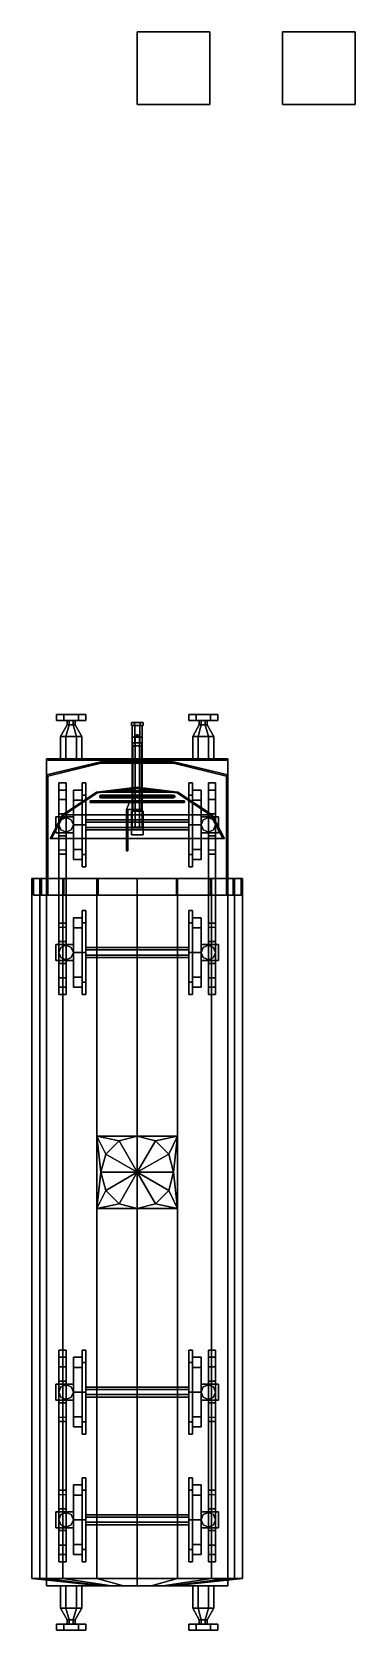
# Model space of a CAD drawing. Header units: millimetres. Extents: x -1.4 to 3, y -6.3 to 15.7.
import ezdxf

# ---------------------------------------------------------------- set-up
doc = ezdxf.new("R2010")
doc.units = ezdxf.units.MM
for name, color, linetype in [('buffer', 1, 'Continuous'), ('gun', 1, 'Continuous'), ('sleeve', 5, 'Continuous'), ('turret', 2, 'Continuous'), ('wheels', 2, 'Continuous')]:
    doc.layers.add(name, color=color, linetype=linetype)

msp = doc.modelspace()

# ---------------------------------------------------------------- linework, layer by layer
for points in [[(1, 15.72, -1.24), (1, 15.72, -2.24), (0, 15.72, -2.24), (0, 15.72, -1.24)], [(1, 15.72, -2.24), (1, 14.72, -2.24), (0, 14.72, -2.24), (0, 15.72, -2.24)], [(0, 15.72, -2.24), (0, 14.72, -2.24), (0, 14.72, -1.24), (0, 15.72, -1.24)], [(0, 15.72, -1.24), (0, 14.72, -1.24), (1, 14.72, -1.24), (1, 15.72, -1.24)], [(1, 14.72, -1.24), (1, 14.72, -2.24), (1, 15.72, -2.24), (1, 15.72, -1.24)], [(3, 15.72), (3, 14.72), (2, 14.72), (2, 15.72)], [(2, 15.72), (2, 14.72), (3, 14.72), (3, 15.72)], [(0, 14.72, -1.24), (0, 14.72, -2.24), (1, 14.72, -2.24), (1, 14.72, -1.24)], [(-1.25, 5.7, 0.98), (-1.25, -5.7, 0.98), (-1.25, -5.7, 1.33), (-1.25, 5.7, 1.33)], [(1.25, 5.7, 1.33), (1.25, 5.7, 0.98), (-1.25, 5.7, 0.98), (-1.25, 5.7, 1.33)], [(-1.25, 5.6, 0.77), (-1.25, -5.6, 0.77), (-1.25, -5.7, 0.98), (-1.25, 5.7, 0.98)], [(-1.25, 5.7, 1.33), (-1.25, 3.82, 1.33), (1.25, 3.82, 1.33), (1.25, 5.7, 1.33)], [(-1.24, 5.69, 1.8), (-1.23, 5.7, 1.79), (-1.23, 5.7, 1.33), (-1.24, 5.69, 1.33)], [(1.24, 5.69, 1.8), (1.23, 5.7, 1.79), (-1.23, 5.7, 1.79), (-1.24, 5.69, 1.8)], [(-1.23, 5.68, 1.79), (-1.24, 5.69, 1.8), (-1.24, 5.69, 1.33), (-1.23, 5.68, 1.33)], [(1.23, 5.68, 1.79), (1.24, 5.69, 1.8), (-1.24, 5.69, 1.8), (-1.23, 5.68, 1.79)], [(-1.23, 5.7, 1.79), (-1.22, 5.69, 1.78), (-1.22, 5.69, 1.33), (-1.23, 5.7, 1.33)], [(1.23, 5.7, 1.79), (1.22, 5.69, 1.78), (-1.22, 5.69, 1.78), (-1.23, 5.7, 1.79)], [(-1.22, 5.69, 1.78), (-1.23, 5.68, 1.79), (-1.23, 5.68, 1.33), (-1.22, 5.69, 1.33)], [(1.22, 5.69, 1.78), (1.23, 5.68, 1.79), (-1.23, 5.68, 1.79), (-1.22, 5.69, 1.78)], [(1.22, 5.69, 1.78), (1.23, 5.7, 1.79), (1.23, 5.7, 1.33), (1.22, 5.69, 1.33)], [(1.23, 5.68, 1.79), (1.22, 5.69, 1.78), (1.22, 5.69, 1.33), (1.23, 5.68, 1.33)], [(1.23, 5.7, 1.79), (1.24, 5.69, 1.8), (1.24, 5.69, 1.33), (1.23, 5.7, 1.33)], [(1.24, 5.69, 1.8), (1.23, 5.68, 1.79), (1.23, 5.68, 1.33), (1.24, 5.69, 1.33)], [(1.25, -5.7, 0.98), (1.25, 5.7, 0.98), (1.25, 5.7, 1.33), (1.25, -5.7, 1.33)], [(1.25, -5.6, 0.77), (1.25, 5.6, 0.77), (1.25, 5.7, 0.98), (1.25, -5.7, 0.98)], [(-1.25, 5.37, 0.37), (-1.25, -5.37, 0.37), (-1.25, -5.37, 0.77), (-1.25, 5.37, 0.77)], [(-1.08, 5.37, 0.48), (-1.08, 5.27, 0.43), (-1.08, 5.27, 0.63), (-1.08, 5.37, 0.58)], [(-0.98, 5.37, 0.58), (-0.98, 5.37, 0.48), (-1.08, 5.37, 0.48), (-1.08, 5.37, 0.58)], [(-0.98, 5.37, 0.48), (-0.98, 5.27, 0.43), (-1.08, 5.27, 0.43), (-1.08, 5.37, 0.48)], [(-1.08, 5.37, 0.58), (-1.08, 5.27, 0.63), (-0.98, 5.27, 0.63), (-0.98, 5.37, 0.58)], [(-0.98, 5.27, 0.63), (-0.98, 5.27, 0.43), (-0.98, 5.37, 0.48), (-0.98, 5.37, 0.58)], [(0.98, 5.37, 0.48), (0.98, 5.27, 0.43), (0.98, 5.27, 0.63), (0.98, 5.37, 0.58)], [(1.08, 5.37, 0.58), (1.08, 5.37, 0.48), (0.98, 5.37, 0.48), (0.98, 5.37, 0.58)], [(1.08, 5.37, 0.48), (1.08, 5.27, 0.43), (0.98, 5.27, 0.43), (0.98, 5.37, 0.48)], [(0.98, 5.37, 0.58), (0.98, 5.27, 0.63), (1.08, 5.27, 0.63), (1.08, 5.37, 0.58)], [(1.08, 5.27, 0.63), (1.08, 5.27, 0.43), (1.08, 5.37, 0.48), (1.08, 5.37, 0.58)], [(1.25, -5.37, 0.37), (1.25, 5.37, 0.37), (1.25, 5.37, 0.77), (1.25, -5.37, 0.77)], [(-0.98, 5.14, 0.77), (-0.98, 5.27, 0.63), (-1.08, 5.27, 0.63), (-1.08, 5.14, 0.77)], [(-1.08, 5.27, 0.63), (-1.08, 5.27, 0.43), (-1.08, 5.14, 0.29), (-1.08, 5.14, 0.77)], [(-1.08, 5.14, 0.29), (-1.08, 5.27, 0.43), (-0.98, 5.27, 0.43), (-0.98, 5.14, 0.29)], [(-1.08, 4.94, 0.29), (-1.08, 4.94, 0.7), (-1.08, 5.14, 0.77), (-1.08, 5.14, 0.29)], [(-1.08, 4.64, 0.7), (-1.08, 4.44, 0.77), (-1.08, 5.14, 0.77), (-1.08, 4.94, 0.7)], [(-0.98, 5.14, 0.29), (-0.98, 5.27, 0.43), (-0.98, 5.27, 0.63), (-0.98, 5.14, 0.77)], [(-0.98, 5.14, 0.77), (-0.98, 4.94, 0.7), (-0.98, 4.94, 0.29), (-0.98, 5.14, 0.29)], [(-0.98, 5.14, 0.77), (-0.98, 4.44, 0.77), (-0.98, 4.64, 0.7), (-0.98, 4.94, 0.7)], [(0.98, 5.27, 0.63), (0.98, 5.27, 0.43), (0.98, 5.14, 0.29), (0.98, 5.14, 0.77)], [(0.98, 5.14, 0.29), (0.98, 5.27, 0.43), (1.08, 5.27, 0.43), (1.08, 5.14, 0.29)], [(1.08, 5.14, 0.77), (1.08, 5.27, 0.63), (0.98, 5.27, 0.63), (0.98, 5.14, 0.77)], [(0.98, 4.94, 0.29), (0.98, 4.94, 0.7), (0.98, 5.14, 0.77), (0.98, 5.14, 0.29)], [(0.98, 4.64, 0.7), (0.98, 4.44, 0.77), (0.98, 5.14, 0.77), (0.98, 4.94, 0.7)], [(1.08, 5.14, 0.29), (1.08, 5.27, 0.43), (1.08, 5.27, 0.63), (1.08, 5.14, 0.77)], [(1.08, 5.14, 0.77), (1.08, 4.94, 0.7), (1.08, 4.94, 0.29), (1.08, 5.14, 0.29)], [(1.08, 5.14, 0.77), (1.08, 4.44, 0.77), (1.08, 4.64, 0.7), (1.08, 4.94, 0.7)], [(-1.12, 4.68, 0.6), (-1.12, 4.9, 0.6), (-1.12, 4.9, 0.29), (-1.12, 4.68, 0.29)], [(-1.12, 4.9, 0.29), (-1.12, 4.9, 0.6), (-0.88, 4.9, 0.6), (-0.88, 4.9, 0.29)], [(-0.88, 4.68, 0.6), (-0.88, 4.9, 0.6), (-1.12, 4.9, 0.6), (-1.12, 4.68, 0.6)], [(-0.98, 4.94, 0.29), (-0.98, 4.94, 0.7), (-1.08, 4.94, 0.7), (-1.08, 4.94, 0.29)], [(-0.98, 4.94, 0.7), (-0.98, 4.64, 0.7), (-1.08, 4.64, 0.7), (-1.08, 4.94, 0.7)], [(-1.051, 4.861, 0.6), (-1.08, 4.79, 0.6), (-1.08, 4.79, 0.7), (-1.051, 4.861, 0.7)], [(-0.98, 4.89, 0.6), (-1.051, 4.861, 0.6), (-1.051, 4.861, 0.7), (-0.98, 4.89, 0.7)], [(-0.909, 4.861, 0.6), (-0.98, 4.89, 0.6), (-0.98, 4.89, 0.7), (-0.909, 4.861, 0.7)], [(-0.88, 4.79, 0.6), (-0.909, 4.861, 0.6), (-0.909, 4.861, 0.7), (-0.88, 4.79, 0.7)], [(0.88, 4.9, 0.29), (0.88, 4.9, 0.6), (1.12, 4.9, 0.6), (1.12, 4.9, 0.29)], [(0.88, 4.9, 0.6), (0.88, 4.68, 0.6), (1.12, 4.68, 0.6), (1.12, 4.9, 0.6)], [(0.909, 4.861, 0.6), (0.88, 4.79, 0.6), (0.88, 4.79, 0.7), (0.909, 4.861, 0.7)], [(0.98, 4.89, 0.6), (0.909, 4.861, 0.6), (0.909, 4.861, 0.7), (0.98, 4.89, 0.7)], [(1.08, 4.94, 0.29), (1.08, 4.94, 0.7), (0.98, 4.94, 0.7), (0.98, 4.94, 0.29)], [(1.08, 4.94, 0.7), (1.08, 4.64, 0.7), (0.98, 4.64, 0.7), (0.98, 4.94, 0.7)], [(1.051, 4.861, 0.6), (0.98, 4.89, 0.6), (0.98, 4.89, 0.7), (1.051, 4.861, 0.7)], [(1.08, 4.79, 0.6), (1.051, 4.861, 0.6), (1.051, 4.861, 0.7), (1.08, 4.79, 0.7)], [(1.12, 4.9, 0.6), (1.12, 4.68, 0.6), (1.12, 4.68, 0.29), (1.12, 4.9, 0.29)], [(-0.88, 4.68, 0.29), (-0.88, 4.68, 0.6), (-1.12, 4.68, 0.6), (-1.12, 4.68, 0.29)], [(-1.08, 4.79, 0.6), (-1.051, 4.719, 0.6), (-1.051, 4.719, 0.7), (-1.08, 4.79, 0.7)], [(-1.08, 4.64, 0.29), (-1.08, 4.64, 0.7), (-0.98, 4.64, 0.7), (-0.98, 4.64, 0.29)], [(-1.08, 4.44, 0.29), (-1.08, 4.44, 0.77), (-1.08, 4.64, 0.7), (-1.08, 4.64, 0.29)], [(-1.051, 4.719, 0.6), (-0.98, 4.69, 0.6), (-0.98, 4.69, 0.7), (-1.051, 4.719, 0.7)], [(-0.98, 4.69, 0.6), (-0.909, 4.719, 0.6), (-0.909, 4.719, 0.7), (-0.98, 4.69, 0.7)], [(-0.98, 4.64, 0.7), (-0.98, 4.44, 0.77), (-0.98, 4.44, 0.29), (-0.98, 4.64, 0.29)], [(-0.909, 4.719, 0.6), (-0.88, 4.79, 0.6), (-0.88, 4.79, 0.7), (-0.909, 4.719, 0.7)], [(0.88, 4.79, 0.6), (0.909, 4.719, 0.6), (0.909, 4.719, 0.7), (0.88, 4.79, 0.7)], [(1.12, 4.68, 0.29), (1.12, 4.68, 0.6), (0.88, 4.68, 0.6), (0.88, 4.68, 0.29)], [(0.909, 4.719, 0.6), (0.98, 4.69, 0.6), (0.98, 4.69, 0.7), (0.909, 4.719, 0.7)], [(0.98, 4.69, 0.6), (1.051, 4.719, 0.6), (1.051, 4.719, 0.7), (0.98, 4.69, 0.7)], [(0.98, 4.44, 0.29), (0.98, 4.44, 0.77), (0.98, 4.64, 0.7), (0.98, 4.64, 0.29)], [(0.98, 4.64, 0.29), (0.98, 4.64, 0.7), (1.08, 4.64, 0.7), (1.08, 4.64, 0.29)], [(1.051, 4.719, 0.6), (1.08, 4.79, 0.6), (1.08, 4.79, 0.7), (1.051, 4.719, 0.7)], [(1.08, 4.64, 0.7), (1.08, 4.44, 0.77), (1.08, 4.44, 0.29), (1.08, 4.64, 0.29)], [(-1.08, 4.384, 0.35), (-1.08, 4.384, 0.71), (-1.08, 4.44, 0.77), (-1.08, 4.44, 0.29)], [(-1.08, 4.44, 0.77), (-1.08, 4.384, 0.71), (-0.98, 4.384, 0.71), (-0.98, 4.44, 0.77)], [(-0.98, 4.44, 0.77), (-0.98, 4.384, 0.71), (-0.98, 4.384, 0.35), (-0.98, 4.44, 0.29)], [(0.98, 4.384, 0.35), (0.98, 4.384, 0.71), (0.98, 4.44, 0.77), (0.98, 4.44, 0.29)], [(0.98, 4.44, 0.77), (0.98, 4.384, 0.71), (1.08, 4.384, 0.71), (1.08, 4.44, 0.77)], [(1.08, 4.44, 0.77), (1.08, 4.384, 0.71), (1.08, 4.384, 0.35), (1.08, 4.44, 0.29)], [(-1.08, 3.436, 0.35), (-1.08, 3.436, 0.71), (-1.08, 4.384, 0.71), (-1.08, 4.384, 0.35)], [(-1.08, 4.384, 0.71), (-1.08, 3.436, 0.71), (-0.98, 3.436, 0.71), (-0.98, 4.384, 0.71)], [(-0.98, 4.384, 0.71), (-0.98, 3.436, 0.71), (-0.98, 3.436, 0.35), (-0.98, 4.384, 0.35)], [(0.98, 3.436, 0.71), (0.98, 4.384, 0.71), (0.98, 4.384, 0.35), (0.98, 3.436, 0.35)], [(1.08, 3.436, 0.71), (1.08, 4.384, 0.71), (0.98, 4.384, 0.71), (0.98, 3.436, 0.71)], [(1.08, 4.384, 0.35), (1.08, 4.384, 0.71), (1.08, 3.436, 0.71), (1.08, 3.436, 0.35)], [(-1.34, 4.05, 2.385), (-1.45, 4.05, 1.83), (-1.45, -5.6, 1.83), (-1.34, -5.6, 2.385)], [(-1.45, 4.05, 1.83), (-1.34, 4.05, 1.275), (-1.34, -5.6, 1.275), (-1.45, -5.6, 1.83)], [(-1.45, 4.05, 1.83), (-1.34, 4.05, 2.385), (-1.32, 4.05, 2.385), (-1.43, 4.05, 1.83)], [(-1.34, 4.05, 1.275), (-1.45, 4.05, 1.83), (-1.43, 4.05, 1.83), (-1.32, 4.05, 1.275)], [(-1.43, 4.05, 1.83), (-1.32, 4.05, 2.385), (-1.32, 3.82, 2.385), (-1.43, 3.82, 1.83)], [(-1.32, 4.05, 1.275), (-1.43, 4.05, 1.83), (-1.43, 3.82, 1.83), (-1.32, 3.82, 1.275)], [(-1.025, 4.05, 2.855), (-1.34, 4.05, 2.385), (-1.34, -5.6, 2.385), (-1.025, -5.6, 2.855)], [(-1.34, 4.05, 2.385), (-1.025, 4.05, 2.855), (-1.01, 4.05, 2.855), (-1.32, 4.05, 2.385)], [(-1.32, 4.05, 2.385), (-1.01, 4.05, 2.855), (-1.01, 3.82, 2.855), (-1.32, 3.82, 2.385)], [(-0.555, 4.05, 3.17), (-1.025, 4.05, 2.855), (-1.025, -5.6, 2.855), (-0.555, -5.6, 3.17)], [(-1.025, 4.05, 2.855), (-0.555, 4.05, 3.17), (-0.54, 4.05, 3.17), (-1.01, 4.05, 2.855)], [(-1.01, 4.05, 2.855), (-0.54, 4.05, 3.17), (-0.54, 3.82, 3.17), (-1.01, 3.82, 2.855)], [(0, 4.05, 3.28), (-0.555, 4.05, 3.17), (-0.555, 0.5, 3.17), (0, 0.5, 3.28)], [(-0.555, 4.05, 3.17), (0, 4.05, 3.28), (0, 4.05, 3.26), (-0.54, 4.05, 3.17)], [(-0.54, 4.05, 3.17), (0, 4.05, 3.26), (0, 3.82, 3.26), (-0.54, 3.82, 3.17)], [(0.555, 4.05, 3.17), (0, 4.05, 3.28), (0, 0.5, 3.28), (0.555, 0.5, 3.17)], [(0, 4.05, 3.28), (0.555, 4.05, 3.17), (0.54, 4.05, 3.17), (0, 4.05, 3.26)], [(0, 4.05, 3.26), (0.54, 4.05, 3.17), (0.54, 3.82, 3.17), (0, 3.82, 3.26)], [(0.555, 4.05, 3.17), (1.025, 4.05, 2.855), (1.01, 4.05, 2.855), (0.54, 4.05, 3.17)], [(0.54, 4.05, 3.17), (1.01, 4.05, 2.855), (1.01, 3.82, 2.855), (0.54, 3.82, 3.17)], [(1.025, 4.05, 2.855), (0.555, 4.05, 3.17), (0.555, -5.6, 3.17), (1.025, -5.6, 2.855)], [(1.025, 4.05, 2.855), (1.34, 4.05, 2.385), (1.32, 4.05, 2.385), (1.01, 4.05, 2.855)], [(1.01, 4.05, 2.855), (1.32, 4.05, 2.385), (1.32, 3.82, 2.385), (1.01, 3.82, 2.855)], [(1.34, 4.05, 2.385), (1.025, 4.05, 2.855), (1.025, -5.6, 2.855), (1.34, -5.6, 2.385)], [(1.45, 4.05, 1.83), (1.34, 4.05, 1.275), (1.32, 4.05, 1.275), (1.43, 4.05, 1.83)], [(1.34, 4.05, 2.385), (1.45, 4.05, 1.83), (1.43, 4.05, 1.83), (1.32, 4.05, 2.385)], [(1.32, 4.05, 2.385), (1.43, 4.05, 1.83), (1.43, 3.82, 1.83), (1.32, 3.82, 2.385)], [(1.43, 4.05, 1.83), (1.32, 4.05, 1.275), (1.32, 3.82, 1.275), (1.43, 3.82, 1.83)], [(1.45, 4.05, 1.83), (1.34, 4.05, 2.385), (1.34, -5.6, 2.385), (1.45, -5.6, 1.83)], [(1.34, 4.05, 1.275), (1.45, 4.05, 1.83), (1.45, -5.6, 1.83), (1.34, -5.6, 1.275)], [(1.32, 3.82, 2.385), (1.43, 3.82, 1.83), (-1.43, 3.82, 1.83), (-1.32, 3.82, 2.385)], [(1.43, 3.82, 1.83), (1.25, 3.82, 1.33), (-1.25, 3.82, 1.33), (-1.43, 3.82, 1.83)], [(-1.43, 3.82, 1.83), (-1.25, 3.82, 1.33), (-1.25, 3.82, 1.16), (-1.32, 3.82, 1.275)], [(-1.34, 3.82, 1.275), (-1.25, 3.82, 1.141), (-1.25, -5.6, 1.141), (-1.34, -5.6, 1.275)], [(-1.32, 3.82, 1.275), (-1.25, 3.82, 1.16), (-1.25, 3.82, 1.141), (-1.34, 3.82, 1.275)], [(1.01, 3.82, 2.855), (1.32, 3.82, 2.385), (-1.32, 3.82, 2.385), (-1.01, 3.82, 2.855)], [(0.54, 3.82, 3.17), (1.01, 3.82, 2.855), (-1.01, 3.82, 2.855), (-0.54, 3.82, 3.17)], [(0, 3.82, 3.26), (0.54, 3.82, 3.17), (-0.54, 3.82, 3.17), (0, 3.82, 3.26)], [(1.25, 3.82, 1.141), (1.34, 3.82, 1.275), (1.34, -5.6, 1.275), (1.25, -5.6, 1.141)], [(1.43, 3.82, 1.83), (1.32, 3.82, 1.275), (1.25, 3.82, 1.16), (1.25, 3.82, 1.33)], [(1.32, 3.82, 1.275), (1.34, 3.82, 1.275), (1.25, 3.82, 1.141), (1.25, 3.82, 1.16)], [(-1.08, 3.38, 0.77), (-1.08, 3.436, 0.71), (-1.08, 3.436, 0.35), (-1.08, 3.38, 0.29)], [(-0.98, 3.38, 0.77), (-0.98, 3.436, 0.71), (-1.08, 3.436, 0.71), (-1.08, 3.38, 0.77)], [(-1.08, 3.18, 0.7), (-1.08, 3.38, 0.77), (-1.08, 3.38, 0.29), (-1.08, 3.18, 0.29)], [(-1.08, 2.68, 0.77), (-1.08, 3.38, 0.77), (-1.08, 3.18, 0.7), (-1.08, 2.88, 0.7)], [(-0.98, 3.436, 0.35), (-0.98, 3.436, 0.71), (-0.98, 3.38, 0.77), (-0.98, 3.38, 0.29)], [(-0.98, 3.38, 0.29), (-0.98, 3.38, 0.77), (-0.98, 3.18, 0.7), (-0.98, 3.18, 0.29)], [(-0.98, 3.18, 0.7), (-0.98, 3.38, 0.77), (-0.98, 2.68, 0.77), (-0.98, 2.88, 0.7)], [(0.98, 3.38, 0.77), (0.98, 3.436, 0.71), (0.98, 3.436, 0.35), (0.98, 3.38, 0.29)], [(1.08, 3.38, 0.77), (1.08, 3.436, 0.71), (0.98, 3.436, 0.71), (0.98, 3.38, 0.77)], [(0.98, 3.18, 0.7), (0.98, 3.38, 0.77), (0.98, 3.38, 0.29), (0.98, 3.18, 0.29)], [(0.98, 2.68, 0.77), (0.98, 3.38, 0.77), (0.98, 3.18, 0.7), (0.98, 2.88, 0.7)], [(1.08, 3.436, 0.35), (1.08, 3.436, 0.71), (1.08, 3.38, 0.77), (1.08, 3.38, 0.29)], [(1.08, 3.38, 0.29), (1.08, 3.38, 0.77), (1.08, 3.18, 0.7), (1.08, 3.18, 0.29)], [(1.08, 3.18, 0.7), (1.08, 3.38, 0.77), (1.08, 2.68, 0.77), (1.08, 2.88, 0.7)], [(-1.12, 3.14, 0.29), (-1.12, 3.14, 0.6), (-0.88, 3.14, 0.6), (-0.88, 3.14, 0.29)], [(-1.12, 2.92, 0.6), (-1.12, 3.14, 0.6), (-1.12, 3.14, 0.29), (-1.12, 2.92, 0.29)], [(-0.88, 2.92, 0.6), (-0.88, 3.14, 0.6), (-1.12, 3.14, 0.6), (-1.12, 2.92, 0.6)], [(-0.98, 3.18, 0.29), (-0.98, 3.18, 0.7), (-1.08, 3.18, 0.7), (-1.08, 3.18, 0.29)], [(-1.08, 2.88, 0.7), (-1.08, 3.18, 0.7), (-0.98, 3.18, 0.7), (-0.98, 2.88, 0.7)], [(-1.051, 3.101, 0.6), (-1.08, 3.03, 0.6), (-1.08, 3.03, 0.7), (-1.051, 3.101, 0.7)], [(-0.98, 3.13, 0.6), (-1.051, 3.101, 0.6), (-1.051, 3.101, 0.7), (-0.98, 3.13, 0.7)], [(-0.909, 3.101, 0.6), (-0.98, 3.13, 0.6), (-0.98, 3.13, 0.7), (-0.909, 3.101, 0.7)], [(-0.88, 3.03, 0.6), (-0.909, 3.101, 0.6), (-0.909, 3.101, 0.7), (-0.88, 3.03, 0.7)], [(0.88, 3.14, 0.29), (0.88, 3.14, 0.6), (1.12, 3.14, 0.6), (1.12, 3.14, 0.29)], [(0.88, 3.14, 0.6), (0.88, 2.92, 0.6), (1.12, 2.92, 0.6), (1.12, 3.14, 0.6)], [(0.909, 3.101, 0.6), (0.88, 3.03, 0.6), (0.88, 3.03, 0.7), (0.909, 3.101, 0.7)], [(0.98, 3.13, 0.6), (0.909, 3.101, 0.6), (0.909, 3.101, 0.7), (0.98, 3.13, 0.7)], [(1.08, 3.18, 0.29), (1.08, 3.18, 0.7), (0.98, 3.18, 0.7), (0.98, 3.18, 0.29)], [(0.98, 2.88, 0.7), (0.98, 3.18, 0.7), (1.08, 3.18, 0.7), (1.08, 2.88, 0.7)], [(1.051, 3.101, 0.6), (0.98, 3.13, 0.6), (0.98, 3.13, 0.7), (1.051, 3.101, 0.7)], [(1.08, 3.03, 0.6), (1.051, 3.101, 0.6), (1.051, 3.101, 0.7), (1.08, 3.03, 0.7)], [(1.12, 3.14, 0.6), (1.12, 2.92, 0.6), (1.12, 2.92, 0.29), (1.12, 3.14, 0.29)], [(-0.88, 2.92, 0.29), (-0.88, 2.92, 0.6), (-1.12, 2.92, 0.6), (-1.12, 2.92, 0.29)], [(-1.08, 3.03, 0.6), (-1.051, 2.959, 0.6), (-1.051, 2.959, 0.7), (-1.08, 3.03, 0.7)], [(-1.08, 2.68, 0.77), (-1.08, 2.88, 0.7), (-1.08, 2.88, 0.29), (-1.08, 2.68, 0.29)], [(-1.08, 2.88, 0.29), (-1.08, 2.88, 0.7), (-0.98, 2.88, 0.7), (-0.98, 2.88, 0.29)], [(-1.051, 2.959, 0.6), (-0.98, 2.93, 0.6), (-0.98, 2.93, 0.7), (-1.051, 2.959, 0.7)], [(-0.98, 2.93, 0.6), (-0.909, 2.959, 0.6), (-0.909, 2.959, 0.7), (-0.98, 2.93, 0.7)], [(-0.98, 2.88, 0.29), (-0.98, 2.88, 0.7), (-0.98, 2.68, 0.77), (-0.98, 2.68, 0.29)], [(-0.909, 2.959, 0.6), (-0.88, 3.03, 0.6), (-0.88, 3.03, 0.7), (-0.909, 2.959, 0.7)], [(0.88, 3.03, 0.6), (0.909, 2.959, 0.6), (0.909, 2.959, 0.7), (0.88, 3.03, 0.7)], [(1.12, 2.92, 0.29), (1.12, 2.92, 0.6), (0.88, 2.92, 0.6), (0.88, 2.92, 0.29)], [(0.909, 2.959, 0.6), (0.98, 2.93, 0.6), (0.98, 2.93, 0.7), (0.909, 2.959, 0.7)], [(0.98, 2.93, 0.6), (1.051, 2.959, 0.6), (1.051, 2.959, 0.7), (0.98, 2.93, 0.7)], [(0.98, 2.68, 0.77), (0.98, 2.88, 0.7), (0.98, 2.88, 0.29), (0.98, 2.68, 0.29)], [(0.98, 2.88, 0.29), (0.98, 2.88, 0.7), (1.08, 2.88, 0.7), (1.08, 2.88, 0.29)], [(1.051, 2.959, 0.6), (1.08, 3.03, 0.6), (1.08, 3.03, 0.7), (1.051, 2.959, 0.7)], [(1.08, 2.88, 0.29), (1.08, 2.88, 0.7), (1.08, 2.68, 0.77), (1.08, 2.68, 0.29)], [(-1.08, 2.68, 0.29), (-1.08, 2.55, 0.43), (-1.08, 2.55, 0.63), (-1.08, 2.68, 0.77)], [(-1.08, 2.68, 0.77), (-1.08, 2.55, 0.63), (-0.98, 2.55, 0.63), (-0.98, 2.68, 0.77)], [(-0.98, 2.68, 0.29), (-0.98, 2.55, 0.43), (-1.08, 2.55, 0.43), (-1.08, 2.68, 0.29)], [(-0.98, 2.55, 0.63), (-0.98, 2.55, 0.43), (-0.98, 2.68, 0.29), (-0.98, 2.68, 0.77)], [(0.98, 2.68, 0.29), (0.98, 2.55, 0.43), (0.98, 2.55, 0.63), (0.98, 2.68, 0.77)], [(0.98, 2.68, 0.77), (0.98, 2.55, 0.63), (1.08, 2.55, 0.63), (1.08, 2.68, 0.77)], [(1.08, 2.68, 0.29), (1.08, 2.55, 0.43), (0.98, 2.55, 0.43), (0.98, 2.68, 0.29)], [(1.08, 2.55, 0.63), (1.08, 2.55, 0.43), (1.08, 2.68, 0.29), (1.08, 2.68, 0.77)], [(-1.08, 2.55, 0.63), (-1.08, 2.55, 0.43), (-1.08, 2.45, 0.48), (-1.08, 2.45, 0.58)], [(-1.08, 2.45, 0.48), (-1.08, 2.55, 0.43), (-0.98, 2.55, 0.43), (-0.98, 2.45, 0.48)], [(-0.98, 2.45, 0.58), (-0.98, 2.55, 0.63), (-1.08, 2.55, 0.63), (-1.08, 2.45, 0.58)], [(-1.08, 2.45, 0.58), (-1.08, 2.45, 0.48), (-0.98, 2.45, 0.48), (-0.98, 2.45, 0.58)], [(-0.98, 2.45, 0.48), (-0.98, 2.55, 0.43), (-0.98, 2.55, 0.63), (-0.98, 2.45, 0.58)], [(0.98, 2.55, 0.63), (0.98, 2.55, 0.43), (0.98, 2.45, 0.48), (0.98, 2.45, 0.58)], [(0.98, 2.45, 0.48), (0.98, 2.55, 0.43), (1.08, 2.55, 0.43), (1.08, 2.45, 0.48)], [(1.08, 2.45, 0.58), (1.08, 2.55, 0.63), (0.98, 2.55, 0.63), (0.98, 2.45, 0.58)], [(0.98, 2.45, 0.58), (0.98, 2.45, 0.48), (1.08, 2.45, 0.48), (1.08, 2.45, 0.58)], [(1.08, 2.45, 0.48), (1.08, 2.55, 0.43), (1.08, 2.55, 0.63), (1.08, 2.45, 0.58)], [(0, 0.5, 3.28), (-0.555, 0.5, 3.17), (-0.25, 0.433, 3.28), (0, 0.5, 3.28)], [(-0.555, 0.5, 3.17), (-0.555, 0.5, 3.17), (-0.433, 0.25, 3.28), (-0.25, 0.433, 3.28)], [(-0.555, 0.5, 3.17), (-0.5, 0, 3.28), (-0.5, 0, 3.28), (-0.433, 0.25, 3.28)], [(-0.555, 0.5, 3.17), (-0.555, -0.5, 3.17), (-0.5, 0, 3.28), (-0.555, 0.5, 3.17)], [(0, 0.5, 3.28), (-0.25, 0.433, 3.28), (-0.25, 0.433, 3.7), (0, 0.5, 3.7)], [(0, 0.5, 3.7), (-0.25, 0.433, 3.7), (0, 0, 3.8)], [(0.555, 0.5, 3.17), (0, 0.5, 3.28), (0, 0.5, 3.28), (0.25, 0.433, 3.28)], [(0.25, 0.433, 3.28), (0, 0.5, 3.28), (0, 0.5, 3.7), (0.25, 0.433, 3.7)], [(0.25, 0.433, 3.7), (0, 0.5, 3.7), (0, 0, 3.8)], [(0.555, 0.5, 3.17), (0.555, 0.5, 3.17), (0.25, 0.433, 3.28), (0.433, 0.25, 3.28)], [(0.5, 0, 3.28), (0.555, 0.5, 3.17), (0.433, 0.25, 3.28), (0.5, 0, 3.28)], [(0.555, -0.5, 3.17), (0.555, 0.5, 3.17), (0.555, 0.5, 3.17), (0.5, 0, 3.28)], [(-0.433, 0.25, 3.28), (-0.5, 0, 3.28), (-0.5, 0, 3.7), (-0.433, 0.25, 3.7)], [(-0.433, 0.25, 3.7), (-0.5, 0, 3.7), (0, 0, 3.8)], [(-0.25, 0.433, 3.28), (-0.433, 0.25, 3.28), (-0.433, 0.25, 3.7), (-0.25, 0.433, 3.7)], [(-0.25, 0.433, 3.7), (-0.433, 0.25, 3.7), (0, 0, 3.8)], [(0.433, 0.25, 3.7), (0.25, 0.433, 3.7), (0, 0, 3.8)], [(0.5, 0, 3.7), (0.433, 0.25, 3.7), (0, 0, 3.8)], [(0.433, 0.25, 3.28), (0.25, 0.433, 3.28), (0.25, 0.433, 3.7), (0.433, 0.25, 3.7)], [(0.5, 0, 3.28), (0.433, 0.25, 3.28), (0.433, 0.25, 3.7), (0.5, 0, 3.7)], [(-0.5, 0, 3.28), (-0.555, -0.5, 3.17), (-0.433, -0.25, 3.28), (-0.5, 0, 3.28)], [(-0.5, 0, 3.28), (-0.433, -0.25, 3.28), (-0.433, -0.25, 3.7), (-0.5, 0, 3.7)], [(-0.5, 0, 3.7), (-0.433, -0.25, 3.7), (0, 0, 3.8)], [(-0.433, -0.25, 3.7), (-0.25, -0.433, 3.7), (0, 0, 3.8)], [(-0.25, -0.433, 3.7), (0, -0.5, 3.7), (0, 0, 3.8)], [(0, -0.5, 3.7), (0.25, -0.433, 3.7), (0, 0, 3.8)], [(0.25, -0.433, 3.7), (0.433, -0.25, 3.7), (0, 0, 3.8)], [(0.433, -0.25, 3.7), (0.5, 0, 3.7), (0, 0, 3.8)], [(0.555, -0.5, 3.17), (0.5, 0, 3.28), (0.5, 0, 3.28), (0.433, -0.25, 3.28)], [(0.433, -0.25, 3.28), (0.5, 0, 3.28), (0.5, 0, 3.7), (0.433, -0.25, 3.7)], [(-0.555, -0.5, 3.17), (-0.555, -0.5, 3.17), (-0.25, -0.433, 3.28), (-0.433, -0.25, 3.28)], [(-0.555, -0.5, 3.17), (0, -0.5, 3.28), (0, -0.5, 3.28), (-0.25, -0.433, 3.28)], [(-0.433, -0.25, 3.28), (-0.25, -0.433, 3.28), (-0.25, -0.433, 3.7), (-0.433, -0.25, 3.7)], [(-0.25, -0.433, 3.28), (0, -0.5, 3.28), (0, -0.5, 3.7), (-0.25, -0.433, 3.7)], [(0, -0.5, 3.28), (0.555, -0.5, 3.17), (0.25, -0.433, 3.28), (0, -0.5, 3.28)], [(0, -0.5, 3.28), (0.25, -0.433, 3.28), (0.25, -0.433, 3.7), (0, -0.5, 3.7)], [(0.555, -0.5, 3.17), (0.555, -0.5, 3.17), (0.433, -0.25, 3.28), (0.25, -0.433, 3.28)], [(0.25, -0.433, 3.28), (0.433, -0.25, 3.28), (0.433, -0.25, 3.7), (0.25, -0.433, 3.7)], [(0, -0.5, 3.28), (-0.555, -0.5, 3.17), (-0.555, -5.6, 3.17), (0, -5.6, 3.28)], [(0.555, -0.5, 3.17), (0, -0.5, 3.28), (0, -5.6, 3.28), (0.555, -5.6, 3.17)], [(-0.98, -2.45, 0.58), (-0.98, -2.45, 0.48), (-1.08, -2.45, 0.48), (-1.08, -2.45, 0.58)], [(-1.08, -2.45, 0.48), (-1.08, -2.55, 0.43), (-1.08, -2.55, 0.63), (-1.08, -2.45, 0.58)], [(-0.98, -2.45, 0.48), (-0.98, -2.55, 0.43), (-1.08, -2.55, 0.43), (-1.08, -2.45, 0.48)], [(-1.08, -2.45, 0.58), (-1.08, -2.55, 0.63), (-0.98, -2.55, 0.63), (-0.98, -2.45, 0.58)], [(-1.08, -2.68, 0.29), (-1.08, -2.55, 0.43), (-0.98, -2.55, 0.43), (-0.98, -2.68, 0.29)], [(-1.08, -2.55, 0.63), (-1.08, -2.55, 0.43), (-1.08, -2.68, 0.29), (-1.08, -2.68, 0.77)], [(-0.98, -2.68, 0.77), (-0.98, -2.55, 0.63), (-1.08, -2.55, 0.63), (-1.08, -2.68, 0.77)], [(-0.98, -2.55, 0.63), (-0.98, -2.55, 0.43), (-0.98, -2.45, 0.48), (-0.98, -2.45, 0.58)], [(-0.98, -2.68, 0.29), (-0.98, -2.55, 0.43), (-0.98, -2.55, 0.63), (-0.98, -2.68, 0.77)], [(1.08, -2.45, 0.58), (1.08, -2.45, 0.48), (0.98, -2.45, 0.48), (0.98, -2.45, 0.58)], [(0.98, -2.45, 0.48), (0.98, -2.55, 0.43), (0.98, -2.55, 0.63), (0.98, -2.45, 0.58)], [(1.08, -2.45, 0.48), (1.08, -2.55, 0.43), (0.98, -2.55, 0.43), (0.98, -2.45, 0.48)], [(0.98, -2.45, 0.58), (0.98, -2.55, 0.63), (1.08, -2.55, 0.63), (1.08, -2.45, 0.58)], [(0.98, -2.68, 0.29), (0.98, -2.55, 0.43), (1.08, -2.55, 0.43), (1.08, -2.68, 0.29)], [(0.98, -2.55, 0.63), (0.98, -2.55, 0.43), (0.98, -2.68, 0.29), (0.98, -2.68, 0.77)], [(1.08, -2.68, 0.77), (1.08, -2.55, 0.63), (0.98, -2.55, 0.63), (0.98, -2.68, 0.77)], [(1.08, -2.55, 0.63), (1.08, -2.55, 0.43), (1.08, -2.45, 0.48), (1.08, -2.45, 0.58)], [(1.08, -2.68, 0.29), (1.08, -2.55, 0.43), (1.08, -2.55, 0.63), (1.08, -2.68, 0.77)], [(-1.08, -2.88, 0.29), (-1.08, -2.88, 0.7), (-1.08, -2.68, 0.77), (-1.08, -2.68, 0.29)], [(-1.08, -3.18, 0.7), (-1.08, -3.38, 0.77), (-1.08, -2.68, 0.77), (-1.08, -2.88, 0.7)], [(-0.98, -2.68, 0.77), (-0.98, -2.88, 0.7), (-0.98, -2.88, 0.29), (-0.98, -2.68, 0.29)], [(-0.98, -2.68, 0.77), (-0.98, -3.38, 0.77), (-0.98, -3.18, 0.7), (-0.98, -2.88, 0.7)], [(0.98, -2.88, 0.29), (0.98, -2.88, 0.7), (0.98, -2.68, 0.77), (0.98, -2.68, 0.29)], [(0.98, -3.18, 0.7), (0.98, -3.38, 0.77), (0.98, -2.68, 0.77), (0.98, -2.88, 0.7)], [(1.08, -2.68, 0.77), (1.08, -2.88, 0.7), (1.08, -2.88, 0.29), (1.08, -2.68, 0.29)], [(1.08, -2.68, 0.77), (1.08, -3.38, 0.77), (1.08, -3.18, 0.7), (1.08, -2.88, 0.7)], [(-1.12, -2.92, 0.29), (-1.12, -2.92, 0.6), (-0.88, -2.92, 0.6), (-0.88, -2.92, 0.29)], [(-1.12, -3.14, 0.6), (-1.12, -2.92, 0.6), (-1.12, -2.92, 0.29), (-1.12, -3.14, 0.29)], [(-0.88, -3.14, 0.6), (-0.88, -2.92, 0.6), (-1.12, -2.92, 0.6), (-1.12, -3.14, 0.6)], [(-0.98, -2.88, 0.29), (-0.98, -2.88, 0.7), (-1.08, -2.88, 0.7), (-1.08, -2.88, 0.29)], [(-0.98, -2.88, 0.7), (-0.98, -3.18, 0.7), (-1.08, -3.18, 0.7), (-1.08, -2.88, 0.7)], [(-1.051, -2.959, 0.6), (-1.08, -3.03, 0.6), (-1.08, -3.03, 0.7), (-1.051, -2.959, 0.7)], [(-1.08, -3.03, 0.6), (-1.051, -3.101, 0.6), (-1.051, -3.101, 0.7), (-1.08, -3.03, 0.7)], [(-0.98, -2.93, 0.6), (-1.051, -2.959, 0.6), (-1.051, -2.959, 0.7), (-0.98, -2.93, 0.7)], [(-0.909, -2.959, 0.6), (-0.98, -2.93, 0.6), (-0.98, -2.93, 0.7), (-0.909, -2.959, 0.7)], [(-0.88, -3.03, 0.6), (-0.909, -2.959, 0.6), (-0.909, -2.959, 0.7), (-0.88, -3.03, 0.7)], [(-0.909, -3.101, 0.6), (-0.88, -3.03, 0.6), (-0.88, -3.03, 0.7), (-0.909, -3.101, 0.7)], [(0.88, -2.92, 0.29), (0.88, -2.92, 0.6), (1.12, -2.92, 0.6), (1.12, -2.92, 0.29)], [(0.88, -2.92, 0.6), (0.88, -3.14, 0.6), (1.12, -3.14, 0.6), (1.12, -2.92, 0.6)], [(0.909, -2.959, 0.6), (0.88, -3.03, 0.6), (0.88, -3.03, 0.7), (0.909, -2.959, 0.7)], [(0.88, -3.03, 0.6), (0.909, -3.101, 0.6), (0.909, -3.101, 0.7), (0.88, -3.03, 0.7)], [(0.98, -2.93, 0.6), (0.909, -2.959, 0.6), (0.909, -2.959, 0.7), (0.98, -2.93, 0.7)], [(1.08, -2.88, 0.29), (1.08, -2.88, 0.7), (0.98, -2.88, 0.7), (0.98, -2.88, 0.29)], [(1.08, -2.88, 0.7), (1.08, -3.18, 0.7), (0.98, -3.18, 0.7), (0.98, -2.88, 0.7)], [(1.051, -2.959, 0.6), (0.98, -2.93, 0.6), (0.98, -2.93, 0.7), (1.051, -2.959, 0.7)], [(1.08, -3.03, 0.6), (1.051, -2.959, 0.6), (1.051, -2.959, 0.7), (1.08, -3.03, 0.7)], [(1.051, -3.101, 0.6), (1.08, -3.03, 0.6), (1.08, -3.03, 0.7), (1.051, -3.101, 0.7)], [(1.12, -2.92, 0.6), (1.12, -3.14, 0.6), (1.12, -3.14, 0.29), (1.12, -2.92, 0.29)], [(-0.88, -3.14, 0.29), (-0.88, -3.14, 0.6), (-1.12, -3.14, 0.6), (-1.12, -3.14, 0.29)], [(-1.08, -3.18, 0.29), (-1.08, -3.18, 0.7), (-0.98, -3.18, 0.7), (-0.98, -3.18, 0.29)], [(-1.08, -3.38, 0.29), (-1.08, -3.38, 0.77), (-1.08, -3.18, 0.7), (-1.08, -3.18, 0.29)], [(-1.051, -3.101, 0.6), (-0.98, -3.13, 0.6), (-0.98, -3.13, 0.7), (-1.051, -3.101, 0.7)], [(-0.98, -3.13, 0.6), (-0.909, -3.101, 0.6), (-0.909, -3.101, 0.7), (-0.98, -3.13, 0.7)], [(-0.98, -3.18, 0.7), (-0.98, -3.38, 0.77), (-0.98, -3.38, 0.29), (-0.98, -3.18, 0.29)], [(1.12, -3.14, 0.29), (1.12, -3.14, 0.6), (0.88, -3.14, 0.6), (0.88, -3.14, 0.29)], [(0.909, -3.101, 0.6), (0.98, -3.13, 0.6), (0.98, -3.13, 0.7), (0.909, -3.101, 0.7)], [(0.98, -3.13, 0.6), (1.051, -3.101, 0.6), (1.051, -3.101, 0.7), (0.98, -3.13, 0.7)], [(0.98, -3.18, 0.29), (0.98, -3.18, 0.7), (1.08, -3.18, 0.7), (1.08, -3.18, 0.29)], [(0.98, -3.38, 0.29), (0.98, -3.38, 0.77), (0.98, -3.18, 0.7), (0.98, -3.18, 0.29)], [(1.08, -3.18, 0.7), (1.08, -3.38, 0.77), (1.08, -3.38, 0.29), (1.08, -3.18, 0.29)], [(-1.08, -3.436, 0.35), (-1.08, -3.436, 0.71), (-1.08, -3.38, 0.77), (-1.08, -3.38, 0.29)], [(-1.08, -3.38, 0.77), (-1.08, -3.436, 0.71), (-0.98, -3.436, 0.71), (-0.98, -3.38, 0.77)], [(-1.08, -3.436, 0.71), (-1.08, -4.384, 0.71), (-0.98, -4.384, 0.71), (-0.98, -3.436, 0.71)], [(-1.08, -4.384, 0.35), (-1.08, -4.384, 0.71), (-1.08, -3.436, 0.71), (-1.08, -3.436, 0.35)], [(-0.98, -3.38, 0.77), (-0.98, -3.436, 0.71), (-0.98, -3.436, 0.35), (-0.98, -3.38, 0.29)], [(-0.98, -3.436, 0.71), (-0.98, -4.384, 0.71), (-0.98, -4.384, 0.35), (-0.98, -3.436, 0.35)], [(0.98, -3.436, 0.35), (0.98, -3.436, 0.71), (0.98, -3.38, 0.77), (0.98, -3.38, 0.29)], [(0.98, -3.38, 0.77), (0.98, -3.436, 0.71), (1.08, -3.436, 0.71), (1.08, -3.38, 0.77)], [(1.08, -4.384, 0.71), (1.08, -3.436, 0.71), (0.98, -3.436, 0.71), (0.98, -4.384, 0.71)], [(0.98, -4.384, 0.71), (0.98, -3.436, 0.71), (0.98, -3.436, 0.35), (0.98, -4.384, 0.35)], [(1.08, -3.38, 0.77), (1.08, -3.436, 0.71), (1.08, -3.436, 0.35), (1.08, -3.38, 0.29)], [(1.08, -3.436, 0.35), (1.08, -3.436, 0.71), (1.08, -4.384, 0.71), (1.08, -4.384, 0.35)], [(-1.08, -4.44, 0.77), (-1.08, -4.384, 0.71), (-1.08, -4.384, 0.35), (-1.08, -4.44, 0.29)], [(-0.98, -4.44, 0.77), (-0.98, -4.384, 0.71), (-1.08, -4.384, 0.71), (-1.08, -4.44, 0.77)], [(-0.98, -4.384, 0.35), (-0.98, -4.384, 0.71), (-0.98, -4.44, 0.77), (-0.98, -4.44, 0.29)], [(0.98, -4.44, 0.77), (0.98, -4.384, 0.71), (0.98, -4.384, 0.35), (0.98, -4.44, 0.29)], [(1.08, -4.44, 0.77), (1.08, -4.384, 0.71), (0.98, -4.384, 0.71), (0.98, -4.44, 0.77)], [(1.08, -4.384, 0.35), (1.08, -4.384, 0.71), (1.08, -4.44, 0.77), (1.08, -4.44, 0.29)], [(-1.08, -4.64, 0.7), (-1.08, -4.44, 0.77), (-1.08, -4.44, 0.29), (-1.08, -4.64, 0.29)], [(-1.08, -5.14, 0.77), (-1.08, -4.44, 0.77), (-1.08, -4.64, 0.7), (-1.08, -4.94, 0.7)], [(-0.98, -4.44, 0.29), (-0.98, -4.44, 0.77), (-0.98, -4.64, 0.7), (-0.98, -4.64, 0.29)], [(-0.98, -4.64, 0.7), (-0.98, -4.44, 0.77), (-0.98, -5.14, 0.77), (-0.98, -4.94, 0.7)], [(0.98, -4.64, 0.7), (0.98, -4.44, 0.77), (0.98, -4.44, 0.29), (0.98, -4.64, 0.29)], [(0.98, -5.14, 0.77), (0.98, -4.44, 0.77), (0.98, -4.64, 0.7), (0.98, -4.94, 0.7)], [(1.08, -4.44, 0.29), (1.08, -4.44, 0.77), (1.08, -4.64, 0.7), (1.08, -4.64, 0.29)], [(1.08, -4.64, 0.7), (1.08, -4.44, 0.77), (1.08, -5.14, 0.77), (1.08, -4.94, 0.7)], [(-1.12, -4.9, 0.6), (-1.12, -4.68, 0.6), (-1.12, -4.68, 0.29), (-1.12, -4.9, 0.29)], [(-1.12, -4.68, 0.29), (-1.12, -4.68, 0.6), (-0.88, -4.68, 0.6), (-0.88, -4.68, 0.29)], [(-0.88, -4.9, 0.6), (-0.88, -4.68, 0.6), (-1.12, -4.68, 0.6), (-1.12, -4.9, 0.6)], [(-0.98, -4.64, 0.29), (-0.98, -4.64, 0.7), (-1.08, -4.64, 0.7), (-1.08, -4.64, 0.29)], [(-1.08, -4.94, 0.7), (-1.08, -4.64, 0.7), (-0.98, -4.64, 0.7), (-0.98, -4.94, 0.7)], [(-1.051, -4.719, 0.6), (-1.08, -4.79, 0.6), (-1.08, -4.79, 0.7), (-1.051, -4.719, 0.7)], [(-1.08, -4.79, 0.6), (-1.051, -4.861, 0.6), (-1.051, -4.861, 0.7), (-1.08, -4.79, 0.7)], [(-0.98, -4.69, 0.6), (-1.051, -4.719, 0.6), (-1.051, -4.719, 0.7), (-0.98, -4.69, 0.7)], [(-0.909, -4.719, 0.6), (-0.98, -4.69, 0.6), (-0.98, -4.69, 0.7), (-0.909, -4.719, 0.7)], [(-0.88, -4.79, 0.6), (-0.909, -4.719, 0.6), (-0.909, -4.719, 0.7), (-0.88, -4.79, 0.7)], [(-0.909, -4.861, 0.6), (-0.88, -4.79, 0.6), (-0.88, -4.79, 0.7), (-0.909, -4.861, 0.7)], [(0.88, -4.68, 0.29), (0.88, -4.68, 0.6), (1.12, -4.68, 0.6), (1.12, -4.68, 0.29)], [(0.88, -4.68, 0.6), (0.88, -4.9, 0.6), (1.12, -4.9, 0.6), (1.12, -4.68, 0.6)], [(0.909, -4.719, 0.6), (0.88, -4.79, 0.6), (0.88, -4.79, 0.7), (0.909, -4.719, 0.7)], [(0.88, -4.79, 0.6), (0.909, -4.861, 0.6), (0.909, -4.861, 0.7), (0.88, -4.79, 0.7)], [(0.98, -4.69, 0.6), (0.909, -4.719, 0.6), (0.909, -4.719, 0.7), (0.98, -4.69, 0.7)], [(1.08, -4.64, 0.29), (1.08, -4.64, 0.7), (0.98, -4.64, 0.7), (0.98, -4.64, 0.29)], [(0.98, -4.94, 0.7), (0.98, -4.64, 0.7), (1.08, -4.64, 0.7), (1.08, -4.94, 0.7)], [(1.051, -4.719, 0.6), (0.98, -4.69, 0.6), (0.98, -4.69, 0.7), (1.051, -4.719, 0.7)], [(1.08, -4.79, 0.6), (1.051, -4.719, 0.6), (1.051, -4.719, 0.7), (1.08, -4.79, 0.7)], [(1.051, -4.861, 0.6), (1.08, -4.79, 0.6), (1.08, -4.79, 0.7), (1.051, -4.861, 0.7)], [(1.12, -4.68, 0.6), (1.12, -4.9, 0.6), (1.12, -4.9, 0.29), (1.12, -4.68, 0.29)], [(-0.88, -4.9, 0.29), (-0.88, -4.9, 0.6), (-1.12, -4.9, 0.6), (-1.12, -4.9, 0.29)], [(-1.08, -4.94, 0.29), (-1.08, -4.94, 0.7), (-0.98, -4.94, 0.7), (-0.98, -4.94, 0.29)], [(-1.08, -5.14, 0.77), (-1.08, -4.94, 0.7), (-1.08, -4.94, 0.29), (-1.08, -5.14, 0.29)], [(-1.051, -4.861, 0.6), (-0.98, -4.89, 0.6), (-0.98, -4.89, 0.7), (-1.051, -4.861, 0.7)], [(-0.98, -4.89, 0.6), (-0.909, -4.861, 0.6), (-0.909, -4.861, 0.7), (-0.98, -4.89, 0.7)], [(-0.98, -4.94, 0.29), (-0.98, -4.94, 0.7), (-0.98, -5.14, 0.77), (-0.98, -5.14, 0.29)], [(1.12, -4.9, 0.29), (1.12, -4.9, 0.6), (0.88, -4.9, 0.6), (0.88, -4.9, 0.29)], [(0.909, -4.861, 0.6), (0.98, -4.89, 0.6), (0.98, -4.89, 0.7), (0.909, -4.861, 0.7)], [(0.98, -4.89, 0.6), (1.051, -4.861, 0.6), (1.051, -4.861, 0.7), (0.98, -4.89, 0.7)], [(0.98, -4.94, 0.29), (0.98, -4.94, 0.7), (1.08, -4.94, 0.7), (1.08, -4.94, 0.29)], [(0.98, -5.14, 0.77), (0.98, -4.94, 0.7), (0.98, -4.94, 0.29), (0.98, -5.14, 0.29)], [(1.08, -4.94, 0.29), (1.08, -4.94, 0.7), (1.08, -5.14, 0.77), (1.08, -5.14, 0.29)], [(-0.98, -5.14, 0.29), (-0.98, -5.27, 0.43), (-1.08, -5.27, 0.43), (-1.08, -5.14, 0.29)], [(-1.08, -5.14, 0.29), (-1.08, -5.27, 0.43), (-1.08, -5.27, 0.63), (-1.08, -5.14, 0.77)], [(-1.08, -5.14, 0.77), (-1.08, -5.27, 0.63), (-0.98, -5.27, 0.63), (-0.98, -5.14, 0.77)], [(-1.08, -5.27, 0.63), (-1.08, -5.27, 0.43), (-1.08, -5.37, 0.48), (-1.08, -5.37, 0.58)], [(-1.08, -5.37, 0.48), (-1.08, -5.27, 0.43), (-0.98, -5.27, 0.43), (-0.98, -5.37, 0.48)], [(-0.98, -5.37, 0.58), (-0.98, -5.27, 0.63), (-1.08, -5.27, 0.63), (-1.08, -5.37, 0.58)], [(-0.98, -5.27, 0.63), (-0.98, -5.27, 0.43), (-0.98, -5.14, 0.29), (-0.98, -5.14, 0.77)], [(-0.98, -5.37, 0.48), (-0.98, -5.27, 0.43), (-0.98, -5.27, 0.63), (-0.98, -5.37, 0.58)], [(1.08, -5.14, 0.29), (1.08, -5.27, 0.43), (0.98, -5.27, 0.43), (0.98, -5.14, 0.29)], [(0.98, -5.14, 0.29), (0.98, -5.27, 0.43), (0.98, -5.27, 0.63), (0.98, -5.14, 0.77)], [(0.98, -5.14, 0.77), (0.98, -5.27, 0.63), (1.08, -5.27, 0.63), (1.08, -5.14, 0.77)], [(0.98, -5.27, 0.63), (0.98, -5.27, 0.43), (0.98, -5.37, 0.48), (0.98, -5.37, 0.58)], [(0.98, -5.37, 0.48), (0.98, -5.27, 0.43), (1.08, -5.27, 0.43), (1.08, -5.37, 0.48)], [(1.08, -5.37, 0.58), (1.08, -5.27, 0.63), (0.98, -5.27, 0.63), (0.98, -5.37, 0.58)], [(1.08, -5.27, 0.63), (1.08, -5.27, 0.43), (1.08, -5.14, 0.29), (1.08, -5.14, 0.77)], [(1.08, -5.37, 0.48), (1.08, -5.27, 0.43), (1.08, -5.27, 0.63), (1.08, -5.37, 0.58)], [(-1.08, -5.37, 0.58), (-1.08, -5.37, 0.48), (-0.98, -5.37, 0.48), (-0.98, -5.37, 0.58)], [(0.98, -5.37, 0.58), (0.98, -5.37, 0.48), (1.08, -5.37, 0.48), (1.08, -5.37, 0.58)], [(-1.34, -5.6, 2.385), (-1.45, -5.6, 1.83), (-0.5, -5.7, 1.83), (-0.462, -5.7, 2.021)], [(-1.45, -5.6, 1.83), (-1.25, -5.6, 1.33), (-0.462, -5.7, 1.639), (-0.5, -5.7, 1.83)], [(-1.45, -5.6, 1.83), (-1.34, -5.6, 1.275), (-1.25, -5.6, 1.141), (-1.25, -5.6, 1.33)], [(-1.025, -5.6, 2.855), (-1.34, -5.6, 2.385), (-0.462, -5.7, 2.021), (-0.354, -5.7, 2.184)], [(-1.25, -5.6, 1.33), (-1.25, -5.7, 1.33), (1.25, -5.7, 1.33), (1.25, -5.6, 1.33)], [(-0.462, -5.7, 1.639), (-1.25, -5.6, 1.33), (1.25, -5.6, 1.33), (0.462, -5.7, 1.639)], [(-1.25, -5.7, 1.33), (-1.25, -5.7, 0.98), (1.25, -5.7, 0.98), (1.25, -5.7, 1.33)], [(-0.555, -5.6, 3.17), (-1.025, -5.6, 2.855), (-0.354, -5.7, 2.184), (-0.191, -5.7, 2.292)], [(0, -5.6, 3.28), (-0.555, -5.6, 3.17), (-0.191, -5.7, 2.292), (0, -5.7, 2.33)], [(-0.5, -5.7, 1.83), (-0.462, -5.7, 1.639), (0.462, -5.7, 1.639), (0.5, -5.7, 1.83)], [(-0.462, -5.7, 2.021), (-0.5, -5.7, 1.83), (0.5, -5.7, 1.83), (0.462, -5.7, 2.021)], [(-0.354, -5.7, 2.184), (-0.462, -5.7, 2.021), (0.462, -5.7, 2.021), (0.354, -5.7, 2.184)], [(-0.191, -5.7, 2.292), (-0.354, -5.7, 2.184), (0.354, -5.7, 2.184), (0.191, -5.7, 2.292)], [(0, -5.7, 2.33), (-0.191, -5.7, 2.292), (0.191, -5.7, 2.292), (0, -5.7, 2.33)], [(0.555, -5.6, 3.17), (0, -5.6, 3.28), (0, -5.7, 2.33), (0.191, -5.7, 2.292)], [(1.025, -5.6, 2.855), (0.555, -5.6, 3.17), (0.191, -5.7, 2.292), (0.354, -5.7, 2.184)], [(1.34, -5.6, 2.385), (1.025, -5.6, 2.855), (0.354, -5.7, 2.184), (0.462, -5.7, 2.021)], [(1.45, -5.6, 1.83), (1.34, -5.6, 2.385), (0.462, -5.7, 2.021), (0.5, -5.7, 1.83)], [(1.25, -5.6, 1.33), (1.45, -5.6, 1.83), (0.5, -5.7, 1.83), (0.462, -5.7, 1.639)], [(1.45, -5.6, 1.83), (1.25, -5.6, 1.33), (1.25, -5.6, 1.141), (1.34, -5.6, 1.275)]]:
    msp.add_3dface(points)
at = {"color": 3}
for points in [[(-1.25, 5.48, 1.33), (-1.25, 5.48, 1.53), (-0.5, 5.66, 1.53), (-0.5, 5.66, 1.33)], [(-0.5, 5.66, 1.53), (-1.25, 5.48, 1.53), (-1.23, 5.46, 1.53), (-0.5, 5.64, 1.53)], [(-0.5, 5.64, 1.53), (-1.23, 5.46, 1.53), (-1.23, 5.46, 1.33), (-0.5, 5.64, 1.33)], [(-0.5, 5.66, 1.33), (-0.5, 5.66, 1.53), (0.5, 5.66, 1.53), (0.5, 5.66, 1.33)], [(0.5, 5.66, 1.53), (-0.5, 5.66, 1.53), (-0.5, 5.64, 1.53), (0.5, 5.64, 1.53)], [(0.5, 5.64, 1.53), (-0.5, 5.64, 1.53), (-0.5, 5.64, 1.33), (0.5, 5.64, 1.33)], [(1.25, 5.48, 1.53), (1.25, 5.48, 1.33), (0.5, 5.66, 1.33), (0.5, 5.66, 1.53)], [(0.5, 5.64, 1.53), (1.23, 5.46, 1.53), (1.25, 5.48, 1.53), (0.5, 5.66, 1.53)], [(0.5, 5.64, 1.33), (1.23, 5.46, 1.33), (1.23, 5.46, 1.53), (0.5, 5.64, 1.53)], [(-1.25, 3.82, 1.33), (-1.25, 3.82, 1.53), (-1.25, 5.48, 1.53), (-1.25, 5.48, 1.33)], [(-1.25, 5.48, 1.53), (-1.25, 3.82, 1.53), (-1.23, 3.82, 1.53), (-1.23, 5.46, 1.53)], [(-1.23, 5.46, 1.53), (-1.23, 3.82, 1.53), (-1.23, 3.82, 1.33), (-1.23, 5.46, 1.33)], [(1.23, 5.46, 1.53), (1.23, 3.82, 1.53), (1.25, 3.82, 1.53), (1.25, 5.48, 1.53)], [(1.23, 5.46, 1.33), (1.23, 3.82, 1.33), (1.23, 3.82, 1.53), (1.23, 5.46, 1.53)], [(1.25, 3.82, 1.53), (1.25, 3.82, 1.33), (1.25, 5.48, 1.33), (1.25, 5.48, 1.53)]]:
    msp.add_3dface(points, dxfattribs=at)
at = {"layer": 'buffer'}
for points in [[(-0.81, 6.31, 0.967), (-1.01, 6.31, 0.967), (-1.11, 6.31, 1.14), (-0.71, 6.31, 1.14)], [(-1.11, 6.31, 1.14), (-1.01, 6.31, 0.967), (-1.01, 6.23, 0.967), (-1.11, 6.23, 1.14)], [(-0.71, 6.31, 1.14), (-1.11, 6.31, 1.14), (-1.01, 6.31, 1.313), (-0.81, 6.31, 1.313)], [(-1.01, 6.31, 1.313), (-1.11, 6.31, 1.14), (-1.11, 6.23, 1.14), (-1.01, 6.23, 1.313)], [(-0.71, 6.23, 1.14), (-1.11, 6.23, 1.14), (-1.01, 6.23, 0.967), (-0.81, 6.23, 0.967)], [(-0.81, 6.23, 1.313), (-1.01, 6.23, 1.313), (-1.11, 6.23, 1.14), (-0.71, 6.23, 1.14)], [(-0.938, 6.17, 1.188), (-0.965, 6.17, 1.14), (-1.055, 6.01, 1.14), (-0.983, 6.01, 1.266)], [(-0.965, 6.17, 1.14), (-0.938, 6.17, 1.092), (-0.983, 6.01, 1.014), (-1.055, 6.01, 1.14)], [(-1.01, 6.31, 0.967), (-0.81, 6.31, 0.967), (-0.81, 6.23, 0.967), (-1.01, 6.23, 0.967)], [(-0.81, 6.31, 1.313), (-1.01, 6.31, 1.313), (-1.01, 6.23, 1.313), (-0.81, 6.23, 1.313)], [(-0.938, 6.17, 1.092), (-0.883, 6.17, 1.092), (-0.838, 6.01, 1.014), (-0.983, 6.01, 1.014)], [(-0.883, 6.17, 1.188), (-0.938, 6.17, 1.188), (-0.983, 6.01, 1.266), (-0.838, 6.01, 1.266)], [(-0.938, 6.23, 1.188), (-0.965, 6.23, 1.14), (-0.965, 6.17, 1.14), (-0.938, 6.17, 1.188)], [(-0.965, 6.23, 1.14), (-0.938, 6.23, 1.092), (-0.938, 6.17, 1.092), (-0.965, 6.17, 1.14)], [(-0.938, 6.23, 1.092), (-0.883, 6.23, 1.092), (-0.883, 6.17, 1.092), (-0.938, 6.17, 1.092)], [(-0.883, 6.23, 1.188), (-0.938, 6.23, 1.188), (-0.938, 6.17, 1.188), (-0.883, 6.17, 1.188)], [(-0.855, 6.23, 1.14), (-0.883, 6.23, 1.188), (-0.883, 6.17, 1.188), (-0.855, 6.17, 1.14)], [(-0.883, 6.23, 1.092), (-0.855, 6.23, 1.14), (-0.855, 6.17, 1.14), (-0.883, 6.17, 1.092)], [(-0.855, 6.17, 1.14), (-0.883, 6.17, 1.188), (-0.838, 6.01, 1.266), (-0.765, 6.01, 1.14)], [(-0.883, 6.17, 1.092), (-0.855, 6.17, 1.14), (-0.765, 6.01, 1.14), (-0.838, 6.01, 1.014)], [(-0.81, 6.31, 0.967), (-0.71, 6.31, 1.14), (-0.71, 6.23, 1.14), (-0.81, 6.23, 0.967)], [(-0.71, 6.31, 1.14), (-0.81, 6.31, 1.313), (-0.81, 6.23, 1.313), (-0.71, 6.23, 1.14)], [(0.71, 6.31, 1.14), (0.81, 6.31, 0.967), (0.81, 6.23, 0.967), (0.71, 6.23, 1.14)], [(1.01, 6.31, 0.967), (0.81, 6.31, 0.967), (0.71, 6.31, 1.14), (1.11, 6.31, 1.14)], [(0.81, 6.31, 1.313), (0.71, 6.31, 1.14), (0.71, 6.23, 1.14), (0.81, 6.23, 1.313)], [(1.11, 6.31, 1.14), (0.71, 6.31, 1.14), (0.81, 6.31, 1.313), (1.01, 6.31, 1.313)], [(1.11, 6.23, 1.14), (0.71, 6.23, 1.14), (0.81, 6.23, 0.967), (1.01, 6.23, 0.967)], [(1.01, 6.23, 1.313), (0.81, 6.23, 1.313), (0.71, 6.23, 1.14), (1.11, 6.23, 1.14)], [(0.882, 6.17, 1.188), (0.855, 6.17, 1.14), (0.765, 6.01, 1.14), (0.837, 6.01, 1.266)], [(0.855, 6.17, 1.14), (0.882, 6.17, 1.092), (0.837, 6.01, 1.014), (0.765, 6.01, 1.14)], [(0.81, 6.31, 0.967), (1.01, 6.31, 0.967), (1.01, 6.23, 0.967), (0.81, 6.23, 0.967)], [(1.01, 6.31, 1.313), (0.81, 6.31, 1.313), (0.81, 6.23, 1.313), (1.01, 6.23, 1.313)], [(0.882, 6.17, 1.092), (0.937, 6.17, 1.092), (0.982, 6.01, 1.014), (0.837, 6.01, 1.014)], [(0.937, 6.17, 1.188), (0.882, 6.17, 1.188), (0.837, 6.01, 1.266), (0.982, 6.01, 1.266)], [(0.882, 6.23, 1.188), (0.855, 6.23, 1.14), (0.855, 6.17, 1.14), (0.882, 6.17, 1.188)], [(0.855, 6.23, 1.14), (0.882, 6.23, 1.092), (0.882, 6.17, 1.092), (0.855, 6.17, 1.14)], [(0.882, 6.23, 1.092), (0.937, 6.23, 1.092), (0.937, 6.17, 1.092), (0.882, 6.17, 1.092)], [(0.937, 6.23, 1.188), (0.882, 6.23, 1.188), (0.882, 6.17, 1.188), (0.937, 6.17, 1.188)], [(0.965, 6.23, 1.14), (0.937, 6.23, 1.188), (0.937, 6.17, 1.188), (0.965, 6.17, 1.14)], [(0.937, 6.23, 1.092), (0.965, 6.23, 1.14), (0.965, 6.17, 1.14), (0.937, 6.17, 1.092)], [(0.965, 6.17, 1.14), (0.937, 6.17, 1.188), (0.982, 6.01, 1.266), (1.055, 6.01, 1.14)], [(0.937, 6.17, 1.092), (0.965, 6.17, 1.14), (1.055, 6.01, 1.14), (0.982, 6.01, 1.014)], [(1.01, 6.31, 0.967), (1.11, 6.31, 1.14), (1.11, 6.23, 1.14), (1.01, 6.23, 0.967)], [(1.11, 6.31, 1.14), (1.01, 6.31, 1.313), (1.01, 6.23, 1.313), (1.11, 6.23, 1.14)], [(-0.983, 6.01, 1.266), (-1.055, 6.01, 1.14), (-1.055, 5.7, 1.14), (-0.983, 5.7, 1.266)], [(-1.055, 6.01, 1.14), (-0.983, 6.01, 1.014), (-0.983, 5.7, 1.014), (-1.055, 5.7, 1.14)], [(-0.983, 6.01, 1.014), (-0.838, 6.01, 1.014), (-0.838, 5.7, 1.014), (-0.983, 5.7, 1.014)], [(-0.838, 6.01, 1.266), (-0.983, 6.01, 1.266), (-0.983, 5.7, 1.266), (-0.838, 5.7, 1.266)], [(-0.765, 6.01, 1.14), (-0.838, 6.01, 1.266), (-0.838, 5.7, 1.266), (-0.765, 5.7, 1.14)], [(-0.838, 6.01, 1.014), (-0.765, 6.01, 1.14), (-0.765, 5.7, 1.14), (-0.838, 5.7, 1.014)], [(0.837, 6.01, 1.266), (0.765, 6.01, 1.14), (0.765, 5.7, 1.14), (0.837, 5.7, 1.266)], [(0.765, 6.01, 1.14), (0.837, 6.01, 1.014), (0.837, 5.7, 1.014), (0.765, 5.7, 1.14)], [(0.837, 6.01, 1.014), (0.982, 6.01, 1.014), (0.982, 5.7, 1.014), (0.837, 5.7, 1.014)], [(0.982, 6.01, 1.266), (0.837, 6.01, 1.266), (0.837, 5.7, 1.266), (0.982, 5.7, 1.266)], [(1.055, 6.01, 1.14), (0.982, 6.01, 1.266), (0.982, 5.7, 1.266), (1.055, 5.7, 1.14)], [(0.982, 6.01, 1.014), (1.055, 6.01, 1.14), (1.055, 5.7, 1.14), (0.982, 5.7, 1.014)], [(-1.055, -6.01, 1.14), (-0.983, -6.01, 1.266), (-0.983, -5.7, 1.266), (-1.055, -5.7, 1.14)], [(-0.983, -6.01, 1.014), (-1.055, -6.01, 1.14), (-1.055, -5.7, 1.14), (-0.983, -5.7, 1.014)], [(-0.838, -6.01, 1.014), (-0.983, -6.01, 1.014), (-0.983, -5.7, 1.014), (-0.838, -5.7, 1.014)], [(-0.983, -6.01, 1.266), (-0.838, -6.01, 1.266), (-0.838, -5.7, 1.266), (-0.983, -5.7, 1.266)], [(-0.838, -6.01, 1.266), (-0.765, -6.01, 1.14), (-0.765, -5.7, 1.14), (-0.838, -5.7, 1.266)], [(-0.765, -6.01, 1.14), (-0.838, -6.01, 1.014), (-0.838, -5.7, 1.014), (-0.765, -5.7, 1.14)], [(0.765, -6.01, 1.14), (0.837, -6.01, 1.266), (0.837, -5.7, 1.266), (0.765, -5.7, 1.14)], [(0.837, -6.01, 1.014), (0.765, -6.01, 1.14), (0.765, -5.7, 1.14), (0.837, -5.7, 1.014)], [(0.982, -6.01, 1.014), (0.837, -6.01, 1.014), (0.837, -5.7, 1.014), (0.982, -5.7, 1.014)], [(0.837, -6.01, 1.266), (0.982, -6.01, 1.266), (0.982, -5.7, 1.266), (0.837, -5.7, 1.266)], [(0.982, -6.01, 1.266), (1.055, -6.01, 1.14), (1.055, -5.7, 1.14), (0.982, -5.7, 1.266)], [(1.055, -6.01, 1.14), (0.982, -6.01, 1.014), (0.982, -5.7, 1.014), (1.055, -5.7, 1.14)], [(-0.965, -6.17, 1.14), (-0.938, -6.17, 1.188), (-0.983, -6.01, 1.266), (-1.055, -6.01, 1.14)], [(-0.938, -6.17, 1.092), (-0.965, -6.17, 1.14), (-1.055, -6.01, 1.14), (-0.983, -6.01, 1.014)], [(-0.938, -6.17, 1.188), (-0.883, -6.17, 1.188), (-0.838, -6.01, 1.266), (-0.983, -6.01, 1.266)], [(-0.883, -6.17, 1.092), (-0.938, -6.17, 1.092), (-0.983, -6.01, 1.014), (-0.838, -6.01, 1.014)], [(-0.883, -6.17, 1.188), (-0.855, -6.17, 1.14), (-0.765, -6.01, 1.14), (-0.838, -6.01, 1.266)], [(-0.855, -6.17, 1.14), (-0.883, -6.17, 1.092), (-0.838, -6.01, 1.014), (-0.765, -6.01, 1.14)], [(0.855, -6.17, 1.14), (0.882, -6.17, 1.188), (0.837, -6.01, 1.266), (0.765, -6.01, 1.14)], [(0.882, -6.17, 1.092), (0.855, -6.17, 1.14), (0.765, -6.01, 1.14), (0.837, -6.01, 1.014)], [(0.882, -6.17, 1.188), (0.937, -6.17, 1.188), (0.982, -6.01, 1.266), (0.837, -6.01, 1.266)], [(0.937, -6.17, 1.092), (0.882, -6.17, 1.092), (0.837, -6.01, 1.014), (0.982, -6.01, 1.014)], [(0.937, -6.17, 1.188), (0.965, -6.17, 1.14), (1.055, -6.01, 1.14), (0.982, -6.01, 1.266)], [(0.965, -6.17, 1.14), (0.937, -6.17, 1.092), (0.982, -6.01, 1.014), (1.055, -6.01, 1.14)], [(-1.01, -6.23, 1.313), (-0.81, -6.23, 1.313), (-0.71, -6.23, 1.14), (-1.11, -6.23, 1.14)], [(-1.11, -6.31, 1.14), (-1.01, -6.31, 1.313), (-1.01, -6.23, 1.313), (-1.11, -6.23, 1.14)], [(-1.11, -6.23, 1.14), (-0.71, -6.23, 1.14), (-0.81, -6.23, 0.967), (-1.01, -6.23, 0.967)], [(-1.01, -6.31, 0.967), (-1.11, -6.31, 1.14), (-1.11, -6.23, 1.14), (-1.01, -6.23, 0.967)], [(-1.11, -6.31, 1.14), (-0.71, -6.31, 1.14), (-0.81, -6.31, 1.313), (-1.01, -6.31, 1.313)], [(-1.01, -6.31, 0.967), (-0.81, -6.31, 0.967), (-0.71, -6.31, 1.14), (-1.11, -6.31, 1.14)], [(-0.81, -6.31, 0.967), (-1.01, -6.31, 0.967), (-1.01, -6.23, 0.967), (-0.81, -6.23, 0.967)], [(-1.01, -6.31, 1.313), (-0.81, -6.31, 1.313), (-0.81, -6.23, 1.313), (-1.01, -6.23, 1.313)], [(-0.938, -6.23, 1.092), (-0.965, -6.23, 1.14), (-0.965, -6.17, 1.14), (-0.938, -6.17, 1.092)], [(-0.965, -6.23, 1.14), (-0.938, -6.23, 1.188), (-0.938, -6.17, 1.188), (-0.965, -6.17, 1.14)], [(-0.883, -6.23, 1.092), (-0.938, -6.23, 1.092), (-0.938, -6.17, 1.092), (-0.883, -6.17, 1.092)], [(-0.938, -6.23, 1.188), (-0.883, -6.23, 1.188), (-0.883, -6.17, 1.188), (-0.938, -6.17, 1.188)], [(-0.855, -6.23, 1.14), (-0.883, -6.23, 1.092), (-0.883, -6.17, 1.092), (-0.855, -6.17, 1.14)], [(-0.883, -6.23, 1.188), (-0.855, -6.23, 1.14), (-0.855, -6.17, 1.14), (-0.883, -6.17, 1.188)], [(-0.81, -6.31, 1.313), (-0.71, -6.31, 1.14), (-0.71, -6.23, 1.14), (-0.81, -6.23, 1.313)], [(-0.71, -6.31, 1.14), (-0.81, -6.31, 0.967), (-0.81, -6.23, 0.967), (-0.71, -6.23, 1.14)], [(0.71, -6.31, 1.14), (0.81, -6.31, 1.313), (0.81, -6.23, 1.313), (0.71, -6.23, 1.14)], [(0.81, -6.23, 1.313), (1.01, -6.23, 1.313), (1.11, -6.23, 1.14), (0.71, -6.23, 1.14)], [(0.81, -6.31, 0.967), (0.71, -6.31, 1.14), (0.71, -6.23, 1.14), (0.81, -6.23, 0.967)], [(0.71, -6.23, 1.14), (1.11, -6.23, 1.14), (1.01, -6.23, 0.967), (0.81, -6.23, 0.967)], [(0.71, -6.31, 1.14), (1.11, -6.31, 1.14), (1.01, -6.31, 1.313), (0.81, -6.31, 1.313)], [(0.81, -6.31, 0.967), (1.01, -6.31, 0.967), (1.11, -6.31, 1.14), (0.71, -6.31, 1.14)], [(1.01, -6.31, 0.967), (0.81, -6.31, 0.967), (0.81, -6.23, 0.967), (1.01, -6.23, 0.967)], [(0.81, -6.31, 1.313), (1.01, -6.31, 1.313), (1.01, -6.23, 1.313), (0.81, -6.23, 1.313)], [(0.882, -6.23, 1.092), (0.855, -6.23, 1.14), (0.855, -6.17, 1.14), (0.882, -6.17, 1.092)], [(0.855, -6.23, 1.14), (0.882, -6.23, 1.188), (0.882, -6.17, 1.188), (0.855, -6.17, 1.14)], [(0.937, -6.23, 1.092), (0.882, -6.23, 1.092), (0.882, -6.17, 1.092), (0.937, -6.17, 1.092)], [(0.882, -6.23, 1.188), (0.937, -6.23, 1.188), (0.937, -6.17, 1.188), (0.882, -6.17, 1.188)], [(0.965, -6.23, 1.14), (0.937, -6.23, 1.092), (0.937, -6.17, 1.092), (0.965, -6.17, 1.14)], [(0.937, -6.23, 1.188), (0.965, -6.23, 1.14), (0.965, -6.17, 1.14), (0.937, -6.17, 1.188)], [(1.01, -6.31, 1.313), (1.11, -6.31, 1.14), (1.11, -6.23, 1.14), (1.01, -6.23, 1.313)], [(1.11, -6.31, 1.14), (1.01, -6.31, 0.967), (1.01, -6.23, 0.967), (1.11, -6.23, 1.14)]]:
    msp.add_3dface(points, dxfattribs=at)
at = {"layer": 'gun'}
for points in [[(0.08, 6.2, 2.11), (-0.08, 6.2, 2.11), (-0.04, 6.2, 2.179), (0.04, 6.2, 2.179)], [(-0.04, 6.2, 2.179), (-0.08, 6.2, 2.11), (-0.08, 6.16, 2.11), (-0.04, 6.16, 2.179)], [(0.04, 6.2, 2.041), (-0.04, 6.2, 2.041), (-0.08, 6.2, 2.11), (0.08, 6.2, 2.11)], [(-0.08, 6.2, 2.11), (-0.04, 6.2, 2.041), (-0.04, 6.16, 2.041), (-0.08, 6.16, 2.11)], [(-0.04, 6.2, 2.041), (0.04, 6.2, 2.041), (0.04, 6.16, 2.041), (-0.04, 6.16, 2.041)], [(0.04, 6.2, 2.179), (-0.04, 6.2, 2.179), (-0.04, 6.16, 2.179), (0.04, 6.16, 2.179)], [(0.08, 6.2, 2.11), (0.04, 6.2, 2.179), (0.04, 6.16, 2.179), (0.08, 6.16, 2.11)], [(0.04, 6.2, 2.041), (0.08, 6.2, 2.11), (0.08, 6.16, 2.11), (0.04, 6.16, 2.041)], [(0.04, 6.16, 2.179), (-0.04, 6.16, 2.179), (-0.08, 6.16, 2.11), (0.08, 6.16, 2.11)], [(0.08, 6.16, 2.11), (-0.08, 6.16, 2.11), (-0.04, 6.16, 2.041), (0.04, 6.16, 2.041)], [(-0.035, 6.16, 2.171), (-0.07, 6.16, 2.11), (-0.07, 5.92, 2.11), (-0.035, 5.92, 2.171)], [(-0.07, 6.16, 2.11), (-0.035, 6.16, 2.049), (-0.035, 5.92, 2.049), (-0.07, 5.92, 2.11)], [(-0.035, 6.16, 2.049), (0.035, 6.16, 2.049), (0.035, 5.92, 2.049), (-0.035, 5.92, 2.049)], [(0.035, 6.16, 2.171), (-0.035, 6.16, 2.171), (-0.035, 5.92, 2.171), (0.035, 5.92, 2.171)], [(0.07, 6.16, 2.11), (0.035, 6.16, 2.171), (0.035, 5.92, 2.171), (0.07, 5.92, 2.11)], [(0.035, 6.16, 2.049), (0.07, 6.16, 2.11), (0.07, 5.92, 2.11), (0.035, 5.92, 2.049)], [(-0.035, 5.92, 2.171), (-0.07, 5.92, 2.11), (-0.06, 5.88, 2.11), (-0.03, 5.88, 2.162)], [(-0.07, 5.92, 2.11), (-0.035, 5.92, 2.049), (-0.03, 5.88, 2.058), (-0.06, 5.88, 2.11)], [(-0.06, 5.88, 2.11), (-0.03, 5.88, 2.058), (-0.03, 4.98, 2.058), (-0.06, 4.98, 2.11)], [(-0.03, 5.88, 2.162), (-0.06, 5.88, 2.11), (-0.06, 4.98, 2.11), (-0.03, 4.98, 2.162)], [(0.035, 5.92, 2.171), (-0.035, 5.92, 2.171), (-0.03, 5.88, 2.162), (0.03, 5.88, 2.162)], [(-0.035, 5.92, 2.049), (0.035, 5.92, 2.049), (0.03, 5.88, 2.058), (-0.03, 5.88, 2.058)], [(-0.03, 5.88, 2.058), (0.03, 5.88, 2.058), (0.03, 4.98, 2.058), (-0.03, 4.98, 2.058)], [(0.03, 5.88, 2.162), (-0.03, 5.88, 2.162), (-0.03, 4.98, 2.162), (0.03, 4.98, 2.162)], [(0.07, 5.92, 2.11), (0.035, 5.92, 2.171), (0.03, 5.88, 2.162), (0.06, 5.88, 2.11)], [(0.035, 5.92, 2.049), (0.07, 5.92, 2.11), (0.06, 5.88, 2.11), (0.03, 5.88, 2.058)], [(0.03, 5.88, 2.058), (0.06, 5.88, 2.11), (0.06, 4.98, 2.11), (0.03, 4.98, 2.058)], [(0.06, 5.88, 2.11), (0.03, 5.88, 2.162), (0.03, 4.98, 2.162), (0.06, 4.98, 2.11)], [(0.08, 4.98, 2.19), (0.08, 4.98, 1.99), (-0.08, 4.98, 1.99), (-0.08, 4.98, 2.19)], [(-0.08, 4.98, 1.99), (-0.08, 4.75, 1.99), (-0.08, 4.75, 2.19), (-0.08, 4.98, 2.19)], [(0.08, 4.98, 1.99), (0.08, 4.75, 1.99), (-0.08, 4.75, 1.99), (-0.08, 4.98, 1.99)], [(-0.08, 4.98, 2.19), (-0.08, 4.75, 2.19), (0.08, 4.75, 2.19), (0.08, 4.98, 2.19)], [(0.08, 4.75, 2.19), (0.08, 4.75, 1.99), (0.08, 4.98, 1.99), (0.08, 4.98, 2.19)], [(-0.08, 4.75, 2.19), (-0.08, 4.65, 2.12), (0.08, 4.65, 2.12), (0.08, 4.75, 2.19)], [(-0.08, 4.75, 1.99), (-0.08, 4.65, 1.99), (-0.08, 4.65, 2.12), (-0.08, 4.75, 2.19)], [(0.08, 4.75, 1.99), (0.08, 4.65, 1.99), (-0.08, 4.65, 1.99), (-0.08, 4.75, 1.99)], [(-0.08, 4.65, 2.12), (-0.08, 4.65, 1.99), (0.08, 4.65, 1.99), (0.08, 4.65, 2.12)], [(0.08, 4.65, 2.12), (0.08, 4.65, 1.99), (0.08, 4.75, 1.99), (0.08, 4.75, 2.19)]]:
    msp.add_3dface(points, dxfattribs=at)
at = {"layer": 'sleeve'}
for points in [[(0.07, 6, 1.96), (0.03, 6, 1.92), (-0.03, 6, 1.92), (-0.07, 6, 1.96)], [(-0.07, 5, 2.04), (0.07, 5, 2.04), (0.07, 6, 2.04), (-0.07, 6, 2.04)], [(0.07, 6, 2.04), (0.07, 6, 1.96), (-0.07, 6, 1.96), (-0.07, 6, 2.04)], [(-0.07, 6, 1.96), (-0.03, 6, 1.92), (-0.03, 4.76, 1.92), (-0.07, 4.76, 1.96)], [(-0.07, 6, 2.04), (-0.07, 6, 1.96), (-0.07, 5, 1.96), (-0.07, 5, 2.04)], [(-0.03, 6, 1.97), (-0.015, 6, 1.996), (-0.005, 6.03, 1.979), (-0.01, 6.03, 1.97)], [(-0.015, 6, 1.944), (-0.03, 6, 1.97), (-0.01, 6.03, 1.97), (-0.005, 6.03, 1.961)], [(-0.03, 6, 1.92), (0.03, 6, 1.92), (0.03, 4.76, 1.92), (-0.03, 4.76, 1.92)], [(-0.015, 6, 1.996), (0.015, 6, 1.996), (0.005, 6.03, 1.979), (-0.005, 6.03, 1.979)], [(0.015, 6, 1.944), (-0.015, 6, 1.944), (-0.005, 6.03, 1.961), (0.005, 6.03, 1.961)], [(-0.01, 6.03, 1.97), (0.01, 6.03, 1.97), (0.005, 6.03, 1.961), (-0.005, 6.03, 1.961)], [(-0.005, 6.03, 1.979), (0.005, 6.03, 1.979), (0.01, 6.03, 1.97), (-0.01, 6.03, 1.97)], [(0.015, 6, 1.996), (0.03, 6, 1.97), (0.01, 6.03, 1.97), (0.005, 6.03, 1.979)], [(0.03, 6, 1.97), (0.015, 6, 1.944), (0.005, 6.03, 1.961), (0.01, 6.03, 1.97)], [(0.07, 4.76, 1.96), (0.03, 4.76, 1.92), (0.03, 6, 1.92), (0.07, 6, 1.96)], [(0.07, 5, 2.04), (0.07, 5, 1.96), (0.07, 6, 1.96), (0.07, 6, 2.04)], [(0.517, 5.19, 2.017), (0.5, 5.2, 2), (-0.5, 5.2, 2), (-0.517, 5.19, 2.017)], [(0.517, 5.17, 2.017), (0.517, 5.19, 2.017), (-0.517, 5.19, 2.017), (-0.517, 5.17, 2.017)], [(0.5, 5.16, 2), (0.517, 5.17, 2.017), (-0.517, 5.17, 2.017), (-0.5, 5.16, 2)], [(0.5, 5.2, 2), (0.483, 5.19, 1.983), (-0.483, 5.19, 1.983), (-0.5, 5.2, 2)], [(0.483, 5.17, 1.983), (0.5, 5.16, 2), (-0.5, 5.16, 2), (-0.483, 5.17, 1.983)], [(0.483, 5.19, 1.983), (0.483, 5.17, 1.983), (-0.483, 5.17, 1.983), (-0.483, 5.19, 1.983)], [(-0.15, 5, 2.07), (-0.07, 5, 2.07), (-0.07, 5.11, 2.04), (-0.1, 5.11, 2.04)], [(-0.1, 5.11, 1.96), (-0.07, 5.11, 1.96), (-0.07, 5, 1.92), (-0.15, 5, 1.92)], [(-0.1, 5.11, 2.04), (-0.1, 5.11, 1.96), (-0.15, 5, 1.92), (-0.15, 5, 2.07)], [(-0.07, 5.11, 2.04), (-0.07, 5.11, 1.96), (-0.1, 5.11, 1.96), (-0.1, 5.11, 2.04)], [(-0.07, 5, 2.07), (-0.07, 5, 1.92), (-0.07, 5.11, 1.96), (-0.07, 5.11, 2.04)], [(-0.15, 5, 1.92), (-0.13, 5, 1.92), (-0.13, 4.43, 1.92), (-0.15, 4.43, 1.92)], [(-0.15, 4.43, 2.07), (-0.13, 4.43, 2.07), (-0.13, 5, 2.07), (-0.15, 5, 2.07)], [(-0.15, 5, 2.07), (-0.15, 5, 1.92), (-0.15, 4.51, 1.92), (-0.15, 4.51, 2.07)], [(-0.13, 5, 1.92), (-0.07, 5, 1.92), (-0.07, 5, 2.07), (-0.13, 5, 2.07)], [(-0.13, 4.51, 2.07), (-0.13, 4.51, 1.92), (-0.13, 5, 1.92), (-0.13, 5, 2.07)], [(-0.07, 4.76, 1.96), (0.07, 4.76, 1.96), (0.07, 5, 1.96), (-0.07, 5, 1.96)], [(-0.07, 5, 1.96), (0.07, 5, 1.96), (0.07, 5, 2.04), (-0.07, 5, 2.04)], [(-0.03, 4.76, 1.92), (0.03, 4.76, 1.92), (0.07, 4.76, 1.96), (-0.07, 4.76, 1.96)], [(-0.15, 4.43, 1.98), (-0.13, 4.43, 1.98), (-0.13, 4.51, 1.98), (-0.15, 4.51, 1.98)], [(-0.15, 4.51, 1.98), (-0.15, 4.51, 1.92), (-0.15, 4.43, 1.92), (-0.15, 4.43, 1.98)], [(-0.15, 4.51, 2.01), (-0.13, 4.51, 2.01), (-0.13, 4.43, 2.01), (-0.15, 4.43, 2.01)], [(-0.15, 4.51, 2.07), (-0.15, 4.51, 2.01), (-0.15, 4.43, 2.01), (-0.15, 4.43, 2.07)], [(-0.15, 4.51, 1.98), (-0.13, 4.51, 1.98), (-0.13, 4.51, 2.01), (-0.15, 4.51, 2.01)], [(-0.15, 4.43, 1.92), (-0.13, 4.43, 1.92), (-0.13, 4.43, 1.98), (-0.15, 4.43, 1.98)], [(-0.15, 4.43, 2.01), (-0.13, 4.43, 2.01), (-0.13, 4.43, 2.07), (-0.15, 4.43, 2.07)], [(-0.13, 4.43, 1.98), (-0.13, 4.43, 1.92), (-0.13, 4.51, 1.92), (-0.13, 4.51, 1.98)], [(-0.13, 4.43, 2.07), (-0.13, 4.43, 2.01), (-0.13, 4.51, 2.01), (-0.13, 4.51, 2.07)]]:
    msp.add_3dface(points, dxfattribs=at)
at = {"layer": 'turret'}
for points in [[(0, 5.31, 1.33), (-0.555, 5.24, 1.33), (-0.555, 5.24, 1.83), (0, 5.31, 1.83)], [(0, 5.31, 1.83), (-0.555, 5.24, 1.83), (-0.55, 5.23, 1.83), (0, 5.29, 1.83)], [(-0.55, 5.23, 1.33), (0, 5.29, 1.33), (0, 5.29, 1.83), (-0.55, 5.23, 1.83)], [(0.555, 5.24, 1.33), (0, 5.31, 1.33), (0, 5.31, 1.83), (0.555, 5.24, 1.83)], [(0.555, 5.24, 1.83), (0, 5.31, 1.83), (0, 5.29, 1.83), (0.55, 5.23, 1.83)], [(0, 5.29, 1.33), (0.55, 5.23, 1.33), (0.55, 5.23, 1.83), (0, 5.29, 1.83)], [(-0.56, 5.24, 2.97), (-0.56, 5.24, 2.95), (-1.03, 4.93, 2.95), (-1.03, 4.93, 2.97)], [(1.03, 4.93, 2.97), (0.56, 5.24, 2.97), (-0.56, 5.24, 2.97), (-1.03, 4.93, 2.97)], [(-0.555, 5.24, 1.33), (-1.025, 4.925, 1.33), (-1.025, 4.925, 2.85), (-0.555, 5.24, 2.85)], [(-0.555, 5.24, 2.85), (-1.025, 4.925, 2.85), (-1.01, 4.925, 2.85), (-0.55, 5.23, 2.85)], [(-0.55, 5.23, 2.85), (-1.01, 4.925, 2.85), (-1.01, 4.925, 1.33), (-0.55, 5.23, 1.33)], [(-0.65, 5.12, 1.83), (-0.65, 5.1, 1.83), (-0.65, 5.1, 2.63), (-0.65, 5.12, 2.63)], [(-0.09, 5.12, 2.39), (-0.09, 5.12, 1.83), (-0.65, 5.12, 1.83), (-0.65, 5.12, 2.63)], [(0.65, 5.12, 2.63), (0.05, 5.12, 2.45), (-0.05, 5.12, 2.45), (-0.65, 5.12, 2.63)], [(-0.65, 5.12, 2.63), (-0.65, 5.1, 2.63), (0.65, 5.1, 2.63), (0.65, 5.12, 2.63)], [(-0.65, 5.12, 2.63), (-0.05, 5.12, 2.45), (-0.09, 5.12, 2.39), (-0.65, 5.12, 2.63)], [(-0.65, 5.1, 2.63), (-0.65, 5.1, 1.83), (-0.09, 5.1, 1.83), (-0.09, 5.1, 2.39)], [(-0.65, 5.1, 2.63), (-0.05, 5.1, 2.45), (0.05, 5.1, 2.45), (0.65, 5.1, 2.63)], [(-0.05, 5.1, 2.45), (-0.65, 5.1, 2.63), (-0.65, 5.1, 2.63), (-0.09, 5.1, 2.39)], [(-0.6, 5.21, 2.95), (-0.59, 5.22, 2.95), (-0.59, 5.22, 2.85), (-0.6, 5.21, 2.85)], [(-0.59, 5.2, 2.95), (-0.6, 5.21, 2.95), (-0.6, 5.21, 2.85), (-0.59, 5.2, 2.85)], [(-0.59, 5.22, 2.95), (-0.58, 5.21, 2.95), (-0.58, 5.21, 2.85), (-0.59, 5.22, 2.85)], [(-0.58, 5.21, 2.95), (-0.59, 5.2, 2.95), (-0.59, 5.2, 2.85), (-0.58, 5.21, 2.85)], [(-0.4, 5.26, 2.97), (-0.56, 5.24, 2.97), (0.56, 5.24, 2.97), (0.4, 5.26, 2.97)], [(-0.4, 5.26, 2.95), (-0.56, 5.24, 2.95), (-0.56, 5.24, 2.97), (-0.4, 5.26, 2.97)], [(-0.555, 5.24, 1.83), (-0.555, 5.24, 2.85), (-0.55, 5.23, 2.85), (-0.55, 5.23, 1.83)], [(-0.517, 5.19, 2.017), (-0.5, 5.2, 2), (-0.5, 5.2, 1.33), (-0.517, 5.19, 1.33)], [(-0.517, 5.17, 2.017), (-0.517, 5.19, 2.017), (-0.517, 5.19, 1.33), (-0.517, 5.17, 1.33)], [(-0.5, 5.16, 2), (-0.517, 5.17, 2.017), (-0.517, 5.17, 1.33), (-0.5, 5.16, 1.33)], [(-0.5, 5.2, 2), (-0.483, 5.19, 1.983), (-0.483, 5.19, 1.33), (-0.5, 5.2, 1.33)], [(-0.483, 5.17, 1.983), (-0.5, 5.16, 2), (-0.5, 5.16, 1.33), (-0.483, 5.17, 1.33)], [(-0.483, 5.19, 1.983), (-0.483, 5.17, 1.983), (-0.483, 5.17, 1.33), (-0.483, 5.19, 1.33)], [(0.4, 5.26, 2.97), (0.4, 5.26, 2.95), (-0.4, 5.26, 2.95), (-0.4, 5.26, 2.97)], [(-0.09, 5.1, 2.39), (-0.09, 5.1, 1.83), (-0.09, 5.12, 1.83), (-0.09, 5.12, 2.39)], [(-0.05, 5.12, 2.45), (-0.05, 5.1, 2.45), (-0.09, 5.1, 2.39), (-0.09, 5.12, 2.39)], [(0.05, 5.12, 2.45), (0.05, 5.1, 2.45), (-0.05, 5.1, 2.45), (-0.05, 5.12, 2.45)], [(0.09, 5.12, 2.39), (0.09, 5.1, 2.39), (0.05, 5.1, 2.45), (0.05, 5.12, 2.45)], [(0.65, 5.12, 2.63), (0.09, 5.12, 2.39), (0.05, 5.12, 2.45), (0.65, 5.12, 2.63)], [(0.09, 5.1, 2.39), (0.65, 5.1, 2.63), (0.65, 5.1, 2.63), (0.05, 5.1, 2.45)], [(0.09, 5.12, 2.39), (0.09, 5.12, 1.83), (0.09, 5.1, 1.83), (0.09, 5.1, 2.39)], [(0.65, 5.12, 2.63), (0.65, 5.12, 1.83), (0.09, 5.12, 1.83), (0.09, 5.12, 2.39)], [(0.09, 5.1, 2.39), (0.09, 5.1, 1.83), (0.65, 5.1, 1.83), (0.65, 5.1, 2.63)], [(0.56, 5.24, 2.97), (0.56, 5.24, 2.95), (0.4, 5.26, 2.95), (0.4, 5.26, 2.97)], [(0.483, 5.19, 1.983), (0.5, 5.2, 2), (0.5, 5.2, 1.33), (0.483, 5.19, 1.33)], [(0.483, 5.17, 1.983), (0.483, 5.19, 1.983), (0.483, 5.19, 1.33), (0.483, 5.17, 1.33)], [(0.5, 5.16, 2), (0.483, 5.17, 1.983), (0.483, 5.17, 1.33), (0.5, 5.16, 1.33)], [(0.5, 5.2, 2), (0.517, 5.19, 2.017), (0.517, 5.19, 1.33), (0.5, 5.2, 1.33)], [(0.517, 5.17, 2.017), (0.5, 5.16, 2), (0.5, 5.16, 1.33), (0.517, 5.17, 1.33)], [(0.517, 5.19, 2.017), (0.517, 5.17, 2.017), (0.517, 5.17, 1.33), (0.517, 5.19, 1.33)], [(0.555, 5.24, 2.85), (0.555, 5.24, 1.83), (0.55, 5.23, 1.83), (0.55, 5.23, 2.85)], [(0.55, 5.23, 2.85), (1.01, 4.925, 2.85), (1.025, 4.925, 2.85), (0.555, 5.24, 2.85)], [(0.55, 5.23, 1.33), (1.01, 4.925, 1.33), (1.01, 4.925, 2.85), (0.55, 5.23, 2.85)], [(1.025, 4.925, 1.33), (0.555, 5.24, 1.33), (0.555, 5.24, 2.85), (1.025, 4.925, 2.85)], [(1.03, 4.93, 2.95), (0.56, 5.24, 2.95), (0.56, 5.24, 2.97), (1.03, 4.93, 2.97)], [(0.59, 5.22, 2.85), (0.58, 5.21, 2.85), (0.58, 5.21, 2.95), (0.59, 5.22, 2.95)], [(0.58, 5.21, 2.85), (0.59, 5.2, 2.85), (0.59, 5.2, 2.95), (0.58, 5.21, 2.95)], [(0.6, 5.21, 2.85), (0.59, 5.22, 2.85), (0.59, 5.22, 2.95), (0.6, 5.21, 2.95)], [(0.59, 5.2, 2.85), (0.6, 5.21, 2.85), (0.6, 5.21, 2.95), (0.59, 5.2, 2.95)], [(0.65, 5.1, 1.83), (0.65, 5.12, 1.83), (0.65, 5.12, 2.63), (0.65, 5.1, 2.63)], [(-1.03, 4.93, 2.95), (-1.2, 4.6, 2.95), (-1.2, 4.6, 2.97), (-1.03, 4.93, 2.97)], [(-1.03, 4.93, 2.97), (-1.2, 4.6, 2.97), (1.2, 4.6, 2.97), (1.03, 4.93, 2.97)], [(-1.025, 4.925, 1.33), (-1.2, 4.6, 1.33), (-1.2, 4.6, 2.85), (-1.025, 4.925, 2.85)], [(-1.025, 4.925, 2.85), (-1.2, 4.6, 2.85), (-1.18, 4.6, 2.85), (-1.01, 4.925, 2.85)], [(-1.01, 4.925, 2.85), (-1.18, 4.6, 2.85), (-1.18, 4.6, 1.33), (-1.01, 4.925, 1.33)], [(-1.04, 4.9, 2.95), (-1.03, 4.91, 2.95), (-1.03, 4.91, 2.85), (-1.04, 4.9, 2.85)], [(-1.03, 4.89, 2.95), (-1.04, 4.9, 2.95), (-1.04, 4.9, 2.85), (-1.03, 4.89, 2.85)], [(-1.03, 4.91, 2.95), (-1.02, 4.9, 2.95), (-1.02, 4.9, 2.85), (-1.03, 4.91, 2.85)], [(-1.02, 4.9, 2.95), (-1.03, 4.89, 2.95), (-1.03, 4.89, 2.85), (-1.02, 4.9, 2.85)], [(1.01, 4.925, 1.33), (1.18, 4.6, 1.33), (1.18, 4.6, 2.85), (1.01, 4.925, 2.85)], [(1.01, 4.925, 2.85), (1.18, 4.6, 2.85), (1.2, 4.6, 2.85), (1.025, 4.925, 2.85)], [(1.03, 4.91, 2.85), (1.02, 4.9, 2.85), (1.02, 4.9, 2.95), (1.03, 4.91, 2.95)], [(1.02, 4.9, 2.85), (1.03, 4.89, 2.85), (1.03, 4.89, 2.95), (1.02, 4.9, 2.95)], [(1.2, 4.6, 1.33), (1.025, 4.925, 1.33), (1.025, 4.925, 2.85), (1.2, 4.6, 2.85)], [(1.2, 4.6, 2.97), (1.2, 4.6, 2.95), (1.03, 4.93, 2.95), (1.03, 4.93, 2.97)], [(1.04, 4.9, 2.85), (1.03, 4.91, 2.85), (1.03, 4.91, 2.95), (1.04, 4.9, 2.95)], [(1.03, 4.89, 2.85), (1.04, 4.9, 2.85), (1.04, 4.9, 2.95), (1.03, 4.89, 2.95)], [(-1.16, 4.67, 2.95), (-1.15, 4.68, 2.95), (-1.15, 4.68, 2.85), (-1.16, 4.67, 2.85)], [(-1.15, 4.66, 2.95), (-1.16, 4.67, 2.95), (-1.16, 4.67, 2.85), (-1.15, 4.66, 2.85)], [(-1.15, 4.68, 2.95), (-1.14, 4.67, 2.95), (-1.14, 4.67, 2.85), (-1.15, 4.68, 2.85)], [(-1.14, 4.67, 2.95), (-1.15, 4.66, 2.95), (-1.15, 4.66, 2.85), (-1.14, 4.67, 2.85)], [(1.15, 4.68, 2.85), (1.14, 4.67, 2.85), (1.14, 4.67, 2.95), (1.15, 4.68, 2.95)], [(1.14, 4.67, 2.85), (1.15, 4.66, 2.85), (1.15, 4.66, 2.95), (1.14, 4.67, 2.95)], [(1.16, 4.67, 2.85), (1.15, 4.68, 2.85), (1.15, 4.68, 2.95), (1.16, 4.67, 2.95)], [(1.15, 4.66, 2.85), (1.16, 4.67, 2.85), (1.16, 4.67, 2.95), (1.15, 4.66, 2.95)], [(-1.2, 4.6, 2.85), (-1.2, 4.6, 1.33), (-1.18, 4.6, 1.33), (-1.18, 4.6, 2.85)], [(-1.2, 4.6, 2.97), (-1.2, 4.6, 2.95), (1.2, 4.6, 2.95), (1.2, 4.6, 2.97)], [(1.18, 4.6, 2.85), (1.18, 4.6, 1.33), (1.2, 4.6, 1.33), (1.2, 4.6, 2.85)]]:
    msp.add_3dface(points, dxfattribs=at)
at = {"layer": 'wheels'}
for points in [[(-0.76, 4.21, 0.53), (-0.76, 5.2, 0.94), (-0.76, 5.37, 0.53), (-0.76, 4.38, 0.12)], [(-0.76, 5.37, 0.53), (-0.76, 5.2, 0.94), (-0.71, 5.2, 0.94), (-0.71, 5.37, 0.53)], [(-0.76, 4.38, 0.12), (-0.76, 5.37, 0.53), (-0.76, 5.2, 0.12), (-0.76, 4.79, -0.05)], [(-0.76, 5.2, 0.12), (-0.76, 5.37, 0.53), (-0.71, 5.37, 0.53), (-0.71, 5.2, 0.12)], [(-0.71, 5.2, 0.94), (-0.71, 4.21, 0.53), (-0.71, 4.38, 0.12), (-0.71, 5.37, 0.53)], [(-0.71, 5.37, 0.53), (-0.71, 4.38, 0.12), (-0.71, 4.79, -0.05), (-0.71, 5.2, 0.12)], [(0.76, 5.2, 0.94), (0.76, 5.37, 0.53), (0.71, 5.37, 0.53), (0.71, 5.2, 0.94)], [(0.76, 5.37, 0.53), (0.76, 5.2, 0.12), (0.71, 5.2, 0.12), (0.71, 5.37, 0.53)], [(0.71, 4.79, 1.11), (0.71, 5.2, 0.94), (0.71, 5.37, 0.53), (0.71, 4.38, 0.94)], [(0.71, 4.38, 0.94), (0.71, 5.37, 0.53), (0.71, 5.2, 0.12), (0.71, 4.21, 0.53)], [(0.76, 5.37, 0.53), (0.76, 4.38, 0.94), (0.76, 4.21, 0.53), (0.76, 5.2, 0.12)], [(0.76, 5.2, 0.94), (0.76, 4.79, 1.11), (0.76, 4.38, 0.94), (0.76, 5.37, 0.53)], [(-0.88, 5.27, 0.53), (-0.88, 4.451, 0.191), (-0.88, 4.31, 0.53), (-0.88, 5.129, 0.869)], [(-0.88, 5.27, 0.53), (-0.88, 5.129, 0.869), (-0.76, 5.129, 0.869), (-0.76, 5.27, 0.53)], [(-0.88, 5.129, 0.191), (-0.88, 4.79, 0.05), (-0.88, 4.451, 0.191), (-0.88, 5.27, 0.53)], [(-0.88, 5.129, 0.191), (-0.88, 5.27, 0.53), (-0.76, 5.27, 0.53), (-0.76, 5.129, 0.191)], [(-0.88, 5.129, 0.869), (-0.88, 4.31, 0.53), (-0.88, 4.451, 0.869), (-0.88, 4.79, 1.01)], [(-0.88, 4.79, 0.05), (-0.88, 5.129, 0.191), (-0.76, 5.129, 0.191), (-0.76, 4.79, 0.05)], [(-0.88, 5.129, 0.869), (-0.88, 4.79, 1.01), (-0.76, 4.79, 1.01), (-0.76, 5.129, 0.869)], [(-0.76, 4.38, 0.94), (-0.76, 4.79, 1.11), (-0.76, 5.2, 0.94), (-0.76, 4.21, 0.53)], [(-0.76, 4.79, -0.05), (-0.76, 5.2, 0.12), (-0.71, 5.2, 0.12), (-0.71, 4.79, -0.05)], [(-0.76, 5.2, 0.94), (-0.76, 4.79, 1.11), (-0.71, 4.79, 1.11), (-0.71, 5.2, 0.94)], [(-0.71, 4.79, 1.11), (-0.71, 4.38, 0.94), (-0.71, 4.21, 0.53), (-0.71, 5.2, 0.94)], [(0.76, 4.79, 1.11), (0.76, 5.2, 0.94), (0.71, 5.2, 0.94), (0.71, 4.79, 1.11)], [(0.76, 5.2, 0.12), (0.76, 4.79, -0.05), (0.71, 4.79, -0.05), (0.71, 5.2, 0.12)], [(0.71, 4.21, 0.53), (0.71, 5.2, 0.12), (0.71, 4.79, -0.05), (0.71, 4.38, 0.12)], [(0.88, 5.129, 0.869), (0.88, 5.27, 0.53), (0.76, 5.27, 0.53), (0.76, 5.129, 0.869)], [(0.88, 5.27, 0.53), (0.88, 5.129, 0.191), (0.76, 5.129, 0.191), (0.76, 5.27, 0.53)], [(0.76, 5.2, 0.12), (0.76, 4.21, 0.53), (0.76, 4.38, 0.12), (0.76, 4.79, -0.05)], [(0.88, 4.79, 1.01), (0.88, 5.129, 0.869), (0.76, 5.129, 0.869), (0.76, 4.79, 1.01)], [(0.88, 5.129, 0.191), (0.88, 4.79, 0.05), (0.76, 4.79, 0.05), (0.76, 5.129, 0.191)], [(0.88, 4.451, 0.869), (0.88, 5.27, 0.53), (0.88, 5.129, 0.869), (0.88, 4.79, 1.01)], [(0.88, 4.31, 0.53), (0.88, 5.129, 0.191), (0.88, 5.27, 0.53), (0.88, 4.451, 0.869)], [(0.88, 4.451, 0.191), (0.88, 4.79, 0.05), (0.88, 5.129, 0.191), (0.88, 4.31, 0.53)], [(0.71, 4.825, 0.591), (0.71, 4.86, 0.53), (-0.71, 4.86, 0.53), (-0.71, 4.825, 0.591)], [(0.71, 4.86, 0.53), (0.71, 4.825, 0.469), (-0.71, 4.825, 0.469), (-0.71, 4.86, 0.53)], [(-0.88, 4.451, 0.191), (-0.88, 4.79, 0.05), (-0.76, 4.79, 0.05), (-0.76, 4.451, 0.191)], [(-0.88, 4.79, 1.01), (-0.88, 4.451, 0.869), (-0.76, 4.451, 0.869), (-0.76, 4.79, 1.01)], [(-0.76, 4.38, 0.12), (-0.76, 4.79, -0.05), (-0.71, 4.79, -0.05), (-0.71, 4.38, 0.12)], [(-0.76, 4.79, 1.11), (-0.76, 4.38, 0.94), (-0.71, 4.38, 0.94), (-0.71, 4.79, 1.11)], [(0.71, 4.755, 0.591), (0.71, 4.825, 0.591), (-0.71, 4.825, 0.591), (-0.71, 4.755, 0.591)], [(0.71, 4.825, 0.469), (0.71, 4.755, 0.469), (-0.71, 4.755, 0.469), (-0.71, 4.825, 0.469)], [(0.71, 4.72, 0.53), (0.71, 4.755, 0.591), (-0.71, 4.755, 0.591), (-0.71, 4.72, 0.53)], [(0.71, 4.755, 0.469), (0.71, 4.72, 0.53), (-0.71, 4.72, 0.53), (-0.71, 4.755, 0.469)], [(0.76, 4.38, 0.94), (0.76, 4.79, 1.11), (0.71, 4.79, 1.11), (0.71, 4.38, 0.94)], [(0.76, 4.79, -0.05), (0.76, 4.38, 0.12), (0.71, 4.38, 0.12), (0.71, 4.79, -0.05)], [(0.88, 4.451, 0.869), (0.88, 4.79, 1.01), (0.76, 4.79, 1.01), (0.76, 4.451, 0.869)], [(0.88, 4.79, 0.05), (0.88, 4.451, 0.191), (0.76, 4.451, 0.191), (0.76, 4.79, 0.05)], [(-0.88, 4.451, 0.869), (-0.88, 4.31, 0.53), (-0.76, 4.31, 0.53), (-0.76, 4.451, 0.869)], [(-0.88, 4.31, 0.53), (-0.88, 4.451, 0.191), (-0.76, 4.451, 0.191), (-0.76, 4.31, 0.53)], [(0.88, 4.31, 0.53), (0.88, 4.451, 0.869), (0.76, 4.451, 0.869), (0.76, 4.31, 0.53)], [(0.88, 4.451, 0.191), (0.88, 4.31, 0.53), (0.76, 4.31, 0.53), (0.76, 4.451, 0.191)], [(-0.76, 4.38, 0.94), (-0.76, 4.21, 0.53), (-0.71, 4.21, 0.53), (-0.71, 4.38, 0.94)], [(-0.76, 4.21, 0.53), (-0.76, 4.38, 0.12), (-0.71, 4.38, 0.12), (-0.71, 4.21, 0.53)], [(0.76, 4.21, 0.53), (0.76, 4.38, 0.94), (0.71, 4.38, 0.94), (0.71, 4.21, 0.53)], [(0.76, 4.38, 0.12), (0.76, 4.21, 0.53), (0.71, 4.21, 0.53), (0.71, 4.38, 0.12)], [(-0.76, 3.61, 0.53), (-0.76, 3.44, 0.94), (-0.71, 3.44, 0.94), (-0.71, 3.61, 0.53)], [(-0.76, 2.45, 0.53), (-0.76, 3.44, 0.94), (-0.76, 3.61, 0.53), (-0.76, 2.62, 0.12)], [(-0.76, 2.62, 0.12), (-0.76, 3.61, 0.53), (-0.76, 3.44, 0.12), (-0.76, 3.03, -0.05)], [(-0.76, 3.44, 0.12), (-0.76, 3.61, 0.53), (-0.71, 3.61, 0.53), (-0.71, 3.44, 0.12)], [(-0.71, 3.44, 0.94), (-0.71, 2.45, 0.53), (-0.71, 2.62, 0.12), (-0.71, 3.61, 0.53)], [(-0.71, 3.61, 0.53), (-0.71, 2.62, 0.12), (-0.71, 3.03, -0.05), (-0.71, 3.44, 0.12)], [(0.71, 2.62, 0.94), (0.71, 3.61, 0.53), (0.71, 3.44, 0.12), (0.71, 2.45, 0.53)], [(0.71, 3.03, 1.11), (0.71, 3.44, 0.94), (0.71, 3.61, 0.53), (0.71, 2.62, 0.94)], [(0.76, 3.44, 0.94), (0.76, 3.61, 0.53), (0.71, 3.61, 0.53), (0.71, 3.44, 0.94)], [(0.76, 3.61, 0.53), (0.76, 3.44, 0.12), (0.71, 3.44, 0.12), (0.71, 3.61, 0.53)], [(0.76, 3.44, 0.94), (0.76, 3.03, 1.11), (0.76, 2.62, 0.94), (0.76, 3.61, 0.53)], [(0.76, 3.61, 0.53), (0.76, 2.62, 0.94), (0.76, 2.45, 0.53), (0.76, 3.44, 0.12)], [(-0.88, 3.51, 0.53), (-0.88, 3.369, 0.869), (-0.76, 3.369, 0.869), (-0.76, 3.51, 0.53)], [(-0.88, 3.51, 0.53), (-0.88, 2.691, 0.191), (-0.88, 2.55, 0.53), (-0.88, 3.369, 0.869)], [(-0.88, 3.369, 0.191), (-0.88, 3.03, 0.05), (-0.88, 2.691, 0.191), (-0.88, 3.51, 0.53)], [(-0.88, 3.369, 0.191), (-0.88, 3.51, 0.53), (-0.76, 3.51, 0.53), (-0.76, 3.369, 0.191)], [(-0.88, 3.369, 0.869), (-0.88, 2.55, 0.53), (-0.88, 2.691, 0.869), (-0.88, 3.03, 1.01)], [(-0.88, 3.03, 0.05), (-0.88, 3.369, 0.191), (-0.76, 3.369, 0.191), (-0.76, 3.03, 0.05)], [(-0.88, 3.369, 0.869), (-0.88, 3.03, 1.01), (-0.76, 3.03, 1.01), (-0.76, 3.369, 0.869)], [(-0.76, 2.62, 0.94), (-0.76, 3.03, 1.11), (-0.76, 3.44, 0.94), (-0.76, 2.45, 0.53)], [(-0.76, 3.03, -0.05), (-0.76, 3.44, 0.12), (-0.71, 3.44, 0.12), (-0.71, 3.03, -0.05)], [(-0.76, 3.44, 0.94), (-0.76, 3.03, 1.11), (-0.71, 3.03, 1.11), (-0.71, 3.44, 0.94)], [(-0.71, 3.03, 1.11), (-0.71, 2.62, 0.94), (-0.71, 2.45, 0.53), (-0.71, 3.44, 0.94)], [(0.76, 3.44, 0.12), (0.76, 3.03, -0.05), (0.71, 3.03, -0.05), (0.71, 3.44, 0.12)], [(0.71, 2.45, 0.53), (0.71, 3.44, 0.12), (0.71, 3.03, -0.05), (0.71, 2.62, 0.12)], [(0.76, 3.03, 1.11), (0.76, 3.44, 0.94), (0.71, 3.44, 0.94), (0.71, 3.03, 1.11)], [(0.88, 3.369, 0.869), (0.88, 3.51, 0.53), (0.76, 3.51, 0.53), (0.76, 3.369, 0.869)], [(0.88, 3.51, 0.53), (0.88, 3.369, 0.191), (0.76, 3.369, 0.191), (0.76, 3.51, 0.53)], [(0.76, 3.44, 0.12), (0.76, 2.45, 0.53), (0.76, 2.62, 0.12), (0.76, 3.03, -0.05)], [(0.88, 3.369, 0.191), (0.88, 3.03, 0.05), (0.76, 3.03, 0.05), (0.76, 3.369, 0.191)], [(0.88, 3.03, 1.01), (0.88, 3.369, 0.869), (0.76, 3.369, 0.869), (0.76, 3.03, 1.01)], [(0.88, 2.55, 0.53), (0.88, 3.369, 0.191), (0.88, 3.51, 0.53), (0.88, 2.691, 0.869)], [(0.88, 2.691, 0.869), (0.88, 3.51, 0.53), (0.88, 3.369, 0.869), (0.88, 3.03, 1.01)], [(0.88, 2.691, 0.191), (0.88, 3.03, 0.05), (0.88, 3.369, 0.191), (0.88, 2.55, 0.53)], [(0.71, 3.1, 0.53), (0.71, 3.065, 0.469), (-0.71, 3.065, 0.469), (-0.71, 3.1, 0.53)], [(0.71, 3.065, 0.591), (0.71, 3.1, 0.53), (-0.71, 3.1, 0.53), (-0.71, 3.065, 0.591)], [(-0.88, 2.691, 0.191), (-0.88, 3.03, 0.05), (-0.76, 3.03, 0.05), (-0.76, 2.691, 0.191)], [(-0.88, 3.03, 1.01), (-0.88, 2.691, 0.869), (-0.76, 2.691, 0.869), (-0.76, 3.03, 1.01)], [(-0.76, 2.62, 0.12), (-0.76, 3.03, -0.05), (-0.71, 3.03, -0.05), (-0.71, 2.62, 0.12)], [(-0.76, 3.03, 1.11), (-0.76, 2.62, 0.94), (-0.71, 2.62, 0.94), (-0.71, 3.03, 1.11)], [(0.71, 3.065, 0.469), (0.71, 2.995, 0.469), (-0.71, 2.995, 0.469), (-0.71, 3.065, 0.469)], [(0.71, 2.995, 0.591), (0.71, 3.065, 0.591), (-0.71, 3.065, 0.591), (-0.71, 2.995, 0.591)], [(0.71, 2.995, 0.469), (0.71, 2.96, 0.53), (-0.71, 2.96, 0.53), (-0.71, 2.995, 0.469)], [(0.71, 2.96, 0.53), (0.71, 2.995, 0.591), (-0.71, 2.995, 0.591), (-0.71, 2.96, 0.53)], [(0.76, 3.03, -0.05), (0.76, 2.62, 0.12), (0.71, 2.62, 0.12), (0.71, 3.03, -0.05)], [(0.76, 2.62, 0.94), (0.76, 3.03, 1.11), (0.71, 3.03, 1.11), (0.71, 2.62, 0.94)], [(0.88, 3.03, 0.05), (0.88, 2.691, 0.191), (0.76, 2.691, 0.191), (0.76, 3.03, 0.05)], [(0.88, 2.691, 0.869), (0.88, 3.03, 1.01), (0.76, 3.03, 1.01), (0.76, 2.691, 0.869)], [(-0.88, 2.691, 0.869), (-0.88, 2.55, 0.53), (-0.76, 2.55, 0.53), (-0.76, 2.691, 0.869)], [(-0.88, 2.55, 0.53), (-0.88, 2.691, 0.191), (-0.76, 2.691, 0.191), (-0.76, 2.55, 0.53)], [(0.88, 2.55, 0.53), (0.88, 2.691, 0.869), (0.76, 2.691, 0.869), (0.76, 2.55, 0.53)], [(0.88, 2.691, 0.191), (0.88, 2.55, 0.53), (0.76, 2.55, 0.53), (0.76, 2.691, 0.191)], [(-0.76, 2.62, 0.94), (-0.76, 2.45, 0.53), (-0.71, 2.45, 0.53), (-0.71, 2.62, 0.94)], [(-0.76, 2.45, 0.53), (-0.76, 2.62, 0.12), (-0.71, 2.62, 0.12), (-0.71, 2.45, 0.53)], [(0.76, 2.45, 0.53), (0.76, 2.62, 0.94), (0.71, 2.62, 0.94), (0.71, 2.45, 0.53)], [(0.76, 2.62, 0.12), (0.76, 2.45, 0.53), (0.71, 2.45, 0.53), (0.71, 2.62, 0.12)], [(-0.88, -2.55, 0.53), (-0.88, -3.369, 0.191), (-0.88, -3.51, 0.53), (-0.88, -2.691, 0.869)], [(-0.88, -2.55, 0.53), (-0.88, -2.691, 0.869), (-0.76, -2.691, 0.869), (-0.76, -2.55, 0.53)], [(-0.88, -2.691, 0.191), (-0.88, -3.03, 0.05), (-0.88, -3.369, 0.191), (-0.88, -2.55, 0.53)], [(-0.88, -2.691, 0.191), (-0.88, -2.55, 0.53), (-0.76, -2.55, 0.53), (-0.76, -2.691, 0.191)], [(-0.76, -3.61, 0.53), (-0.76, -2.62, 0.94), (-0.76, -2.45, 0.53), (-0.76, -3.44, 0.12)], [(-0.76, -2.45, 0.53), (-0.76, -2.62, 0.94), (-0.71, -2.62, 0.94), (-0.71, -2.45, 0.53)], [(-0.76, -3.44, 0.12), (-0.76, -2.45, 0.53), (-0.76, -2.62, 0.12), (-0.76, -3.03, -0.05)], [(-0.76, -2.62, 0.12), (-0.76, -2.45, 0.53), (-0.71, -2.45, 0.53), (-0.71, -2.62, 0.12)], [(-0.76, -3.44, 0.94), (-0.76, -3.03, 1.11), (-0.76, -2.62, 0.94), (-0.76, -3.61, 0.53)], [(-0.76, -3.03, -0.05), (-0.76, -2.62, 0.12), (-0.71, -2.62, 0.12), (-0.71, -3.03, -0.05)], [(-0.76, -2.62, 0.94), (-0.76, -3.03, 1.11), (-0.71, -3.03, 1.11), (-0.71, -2.62, 0.94)], [(-0.71, -2.62, 0.94), (-0.71, -3.61, 0.53), (-0.71, -3.44, 0.12), (-0.71, -2.45, 0.53)], [(-0.71, -2.45, 0.53), (-0.71, -3.44, 0.12), (-0.71, -3.03, -0.05), (-0.71, -2.62, 0.12)], [(-0.71, -3.03, 1.11), (-0.71, -3.44, 0.94), (-0.71, -3.61, 0.53), (-0.71, -2.62, 0.94)], [(0.71, -3.44, 0.94), (0.71, -2.45, 0.53), (0.71, -2.62, 0.12), (0.71, -3.61, 0.53)], [(0.71, -3.03, 1.11), (0.71, -2.62, 0.94), (0.71, -2.45, 0.53), (0.71, -3.44, 0.94)], [(0.76, -2.62, 0.94), (0.76, -2.45, 0.53), (0.71, -2.45, 0.53), (0.71, -2.62, 0.94)], [(0.76, -2.45, 0.53), (0.76, -2.62, 0.12), (0.71, -2.62, 0.12), (0.71, -2.45, 0.53)], [(0.71, -3.61, 0.53), (0.71, -2.62, 0.12), (0.71, -3.03, -0.05), (0.71, -3.44, 0.12)], [(0.76, -2.62, 0.12), (0.76, -3.03, -0.05), (0.71, -3.03, -0.05), (0.71, -2.62, 0.12)], [(0.76, -3.03, 1.11), (0.76, -2.62, 0.94), (0.71, -2.62, 0.94), (0.71, -3.03, 1.11)], [(0.76, -2.45, 0.53), (0.76, -3.44, 0.94), (0.76, -3.61, 0.53), (0.76, -2.62, 0.12)], [(0.76, -2.62, 0.94), (0.76, -3.03, 1.11), (0.76, -3.44, 0.94), (0.76, -2.45, 0.53)], [(0.88, -2.691, 0.869), (0.88, -2.55, 0.53), (0.76, -2.55, 0.53), (0.76, -2.691, 0.869)], [(0.88, -2.55, 0.53), (0.88, -2.691, 0.191), (0.76, -2.691, 0.191), (0.76, -2.55, 0.53)], [(0.76, -2.62, 0.12), (0.76, -3.61, 0.53), (0.76, -3.44, 0.12), (0.76, -3.03, -0.05)], [(0.88, -3.51, 0.53), (0.88, -2.691, 0.191), (0.88, -2.55, 0.53), (0.88, -3.369, 0.869)], [(0.88, -3.369, 0.869), (0.88, -2.55, 0.53), (0.88, -2.691, 0.869), (0.88, -3.03, 1.01)], [(-0.88, -2.691, 0.869), (-0.88, -3.51, 0.53), (-0.88, -3.369, 0.869), (-0.88, -3.03, 1.01)], [(-0.88, -3.03, 0.05), (-0.88, -2.691, 0.191), (-0.76, -2.691, 0.191), (-0.76, -3.03, 0.05)], [(-0.88, -2.691, 0.869), (-0.88, -3.03, 1.01), (-0.76, -3.03, 1.01), (-0.76, -2.691, 0.869)], [(0.88, -2.691, 0.191), (0.88, -3.03, 0.05), (0.76, -3.03, 0.05), (0.76, -2.691, 0.191)], [(0.88, -3.03, 1.01), (0.88, -2.691, 0.869), (0.76, -2.691, 0.869), (0.76, -3.03, 1.01)], [(0.88, -3.369, 0.191), (0.88, -3.03, 0.05), (0.88, -2.691, 0.191), (0.88, -3.51, 0.53)], [(-0.88, -3.369, 0.191), (-0.88, -3.03, 0.05), (-0.76, -3.03, 0.05), (-0.76, -3.369, 0.191)], [(-0.88, -3.03, 1.01), (-0.88, -3.369, 0.869), (-0.76, -3.369, 0.869), (-0.76, -3.03, 1.01)], [(-0.76, -3.44, 0.12), (-0.76, -3.03, -0.05), (-0.71, -3.03, -0.05), (-0.71, -3.44, 0.12)], [(-0.76, -3.03, 1.11), (-0.76, -3.44, 0.94), (-0.71, -3.44, 0.94), (-0.71, -3.03, 1.11)], [(0.71, -2.995, 0.591), (0.71, -2.96, 0.53), (-0.71, -2.96, 0.53), (-0.71, -2.995, 0.591)], [(0.71, -2.96, 0.53), (0.71, -2.995, 0.469), (-0.71, -2.995, 0.469), (-0.71, -2.96, 0.53)], [(0.71, -2.995, 0.469), (0.71, -3.065, 0.469), (-0.71, -3.065, 0.469), (-0.71, -2.995, 0.469)], [(0.71, -3.065, 0.591), (0.71, -2.995, 0.591), (-0.71, -2.995, 0.591), (-0.71, -3.065, 0.591)], [(0.71, -3.1, 0.53), (0.71, -3.065, 0.591), (-0.71, -3.065, 0.591), (-0.71, -3.1, 0.53)], [(0.71, -3.065, 0.469), (0.71, -3.1, 0.53), (-0.71, -3.1, 0.53), (-0.71, -3.065, 0.469)], [(0.76, -3.03, -0.05), (0.76, -3.44, 0.12), (0.71, -3.44, 0.12), (0.71, -3.03, -0.05)], [(0.76, -3.44, 0.94), (0.76, -3.03, 1.11), (0.71, -3.03, 1.11), (0.71, -3.44, 0.94)], [(0.88, -3.03, 0.05), (0.88, -3.369, 0.191), (0.76, -3.369, 0.191), (0.76, -3.03, 0.05)], [(0.88, -3.369, 0.869), (0.88, -3.03, 1.01), (0.76, -3.03, 1.01), (0.76, -3.369, 0.869)], [(-0.88, -3.369, 0.869), (-0.88, -3.51, 0.53), (-0.76, -3.51, 0.53), (-0.76, -3.369, 0.869)], [(-0.88, -3.51, 0.53), (-0.88, -3.369, 0.191), (-0.76, -3.369, 0.191), (-0.76, -3.51, 0.53)], [(-0.76, -3.44, 0.94), (-0.76, -3.61, 0.53), (-0.71, -3.61, 0.53), (-0.71, -3.44, 0.94)], [(-0.76, -3.61, 0.53), (-0.76, -3.44, 0.12), (-0.71, -3.44, 0.12), (-0.71, -3.61, 0.53)], [(0.76, -3.61, 0.53), (0.76, -3.44, 0.94), (0.71, -3.44, 0.94), (0.71, -3.61, 0.53)], [(0.76, -3.44, 0.12), (0.76, -3.61, 0.53), (0.71, -3.61, 0.53), (0.71, -3.44, 0.12)], [(0.88, -3.51, 0.53), (0.88, -3.369, 0.869), (0.76, -3.369, 0.869), (0.76, -3.51, 0.53)], [(0.88, -3.369, 0.191), (0.88, -3.51, 0.53), (0.76, -3.51, 0.53), (0.76, -3.369, 0.191)], [(-0.88, -4.31, 0.53), (-0.88, -5.129, 0.191), (-0.88, -5.27, 0.53), (-0.88, -4.451, 0.869)], [(-0.88, -4.31, 0.53), (-0.88, -4.451, 0.869), (-0.76, -4.451, 0.869), (-0.76, -4.31, 0.53)], [(-0.88, -4.451, 0.191), (-0.88, -4.31, 0.53), (-0.76, -4.31, 0.53), (-0.76, -4.451, 0.191)], [(-0.88, -4.451, 0.191), (-0.88, -4.79, 0.05), (-0.88, -5.129, 0.191), (-0.88, -4.31, 0.53)], [(-0.76, -5.37, 0.53), (-0.76, -4.38, 0.94), (-0.76, -4.21, 0.53), (-0.76, -5.2, 0.12)], [(-0.76, -4.21, 0.53), (-0.76, -4.38, 0.94), (-0.71, -4.38, 0.94), (-0.71, -4.21, 0.53)], [(-0.76, -4.38, 0.12), (-0.76, -4.21, 0.53), (-0.71, -4.21, 0.53), (-0.71, -4.38, 0.12)], [(-0.76, -5.2, 0.12), (-0.76, -4.21, 0.53), (-0.76, -4.38, 0.12), (-0.76, -4.79, -0.05)], [(-0.76, -5.2, 0.94), (-0.76, -4.79, 1.11), (-0.76, -4.38, 0.94), (-0.76, -5.37, 0.53)], [(-0.76, -4.79, -0.05), (-0.76, -4.38, 0.12), (-0.71, -4.38, 0.12), (-0.71, -4.79, -0.05)], [(-0.76, -4.38, 0.94), (-0.76, -4.79, 1.11), (-0.71, -4.79, 1.11), (-0.71, -4.38, 0.94)], [(-0.71, -4.38, 0.94), (-0.71, -5.37, 0.53), (-0.71, -5.2, 0.12), (-0.71, -4.21, 0.53)], [(-0.71, -4.21, 0.53), (-0.71, -5.2, 0.12), (-0.71, -4.79, -0.05), (-0.71, -4.38, 0.12)], [(-0.71, -4.79, 1.11), (-0.71, -5.2, 0.94), (-0.71, -5.37, 0.53), (-0.71, -4.38, 0.94)], [(0.71, -5.2, 0.94), (0.71, -4.21, 0.53), (0.71, -4.38, 0.12), (0.71, -5.37, 0.53)], [(0.71, -4.79, 1.11), (0.71, -4.38, 0.94), (0.71, -4.21, 0.53), (0.71, -5.2, 0.94)], [(0.76, -4.38, 0.94), (0.76, -4.21, 0.53), (0.71, -4.21, 0.53), (0.71, -4.38, 0.94)], [(0.76, -4.21, 0.53), (0.76, -4.38, 0.12), (0.71, -4.38, 0.12), (0.71, -4.21, 0.53)], [(0.71, -5.37, 0.53), (0.71, -4.38, 0.12), (0.71, -4.79, -0.05), (0.71, -5.2, 0.12)], [(0.76, -4.38, 0.12), (0.76, -4.79, -0.05), (0.71, -4.79, -0.05), (0.71, -4.38, 0.12)], [(0.76, -4.79, 1.11), (0.76, -4.38, 0.94), (0.71, -4.38, 0.94), (0.71, -4.79, 1.11)], [(0.76, -4.21, 0.53), (0.76, -5.2, 0.94), (0.76, -5.37, 0.53), (0.76, -4.38, 0.12)], [(0.76, -4.38, 0.94), (0.76, -4.79, 1.11), (0.76, -5.2, 0.94), (0.76, -4.21, 0.53)], [(0.88, -4.451, 0.869), (0.88, -4.31, 0.53), (0.76, -4.31, 0.53), (0.76, -4.451, 0.869)], [(0.88, -4.31, 0.53), (0.88, -4.451, 0.191), (0.76, -4.451, 0.191), (0.76, -4.31, 0.53)], [(0.76, -4.38, 0.12), (0.76, -5.37, 0.53), (0.76, -5.2, 0.12), (0.76, -4.79, -0.05)], [(0.88, -5.27, 0.53), (0.88, -4.451, 0.191), (0.88, -4.31, 0.53), (0.88, -5.129, 0.869)], [(0.88, -5.129, 0.869), (0.88, -4.31, 0.53), (0.88, -4.451, 0.869), (0.88, -4.79, 1.01)], [(-0.88, -4.451, 0.869), (-0.88, -5.27, 0.53), (-0.88, -5.129, 0.869), (-0.88, -4.79, 1.01)], [(-0.88, -4.79, 0.05), (-0.88, -4.451, 0.191), (-0.76, -4.451, 0.191), (-0.76, -4.79, 0.05)], [(-0.88, -4.451, 0.869), (-0.88, -4.79, 1.01), (-0.76, -4.79, 1.01), (-0.76, -4.451, 0.869)], [(0.88, -4.451, 0.191), (0.88, -4.79, 0.05), (0.76, -4.79, 0.05), (0.76, -4.451, 0.191)], [(0.88, -4.79, 1.01), (0.88, -4.451, 0.869), (0.76, -4.451, 0.869), (0.76, -4.79, 1.01)], [(0.88, -5.129, 0.191), (0.88, -4.79, 0.05), (0.88, -4.451, 0.191), (0.88, -5.27, 0.53)], [(-0.88, -5.129, 0.191), (-0.88, -4.79, 0.05), (-0.76, -4.79, 0.05), (-0.76, -5.129, 0.191)], [(-0.88, -4.79, 1.01), (-0.88, -5.129, 0.869), (-0.76, -5.129, 0.869), (-0.76, -4.79, 1.01)], [(-0.76, -5.2, 0.12), (-0.76, -4.79, -0.05), (-0.71, -4.79, -0.05), (-0.71, -5.2, 0.12)], [(-0.76, -4.79, 1.11), (-0.76, -5.2, 0.94), (-0.71, -5.2, 0.94), (-0.71, -4.79, 1.11)], [(0.71, -4.755, 0.591), (0.71, -4.72, 0.53), (-0.71, -4.72, 0.53), (-0.71, -4.755, 0.591)], [(0.71, -4.72, 0.53), (0.71, -4.755, 0.469), (-0.71, -4.755, 0.469), (-0.71, -4.72, 0.53)], [(0.71, -4.755, 0.469), (0.71, -4.825, 0.469), (-0.71, -4.825, 0.469), (-0.71, -4.755, 0.469)], [(0.71, -4.825, 0.591), (0.71, -4.755, 0.591), (-0.71, -4.755, 0.591), (-0.71, -4.825, 0.591)], [(0.71, -4.86, 0.53), (0.71, -4.825, 0.591), (-0.71, -4.825, 0.591), (-0.71, -4.86, 0.53)], [(0.71, -4.825, 0.469), (0.71, -4.86, 0.53), (-0.71, -4.86, 0.53), (-0.71, -4.825, 0.469)], [(0.76, -4.79, -0.05), (0.76, -5.2, 0.12), (0.71, -5.2, 0.12), (0.71, -4.79, -0.05)], [(0.76, -5.2, 0.94), (0.76, -4.79, 1.11), (0.71, -4.79, 1.11), (0.71, -5.2, 0.94)], [(0.88, -4.79, 0.05), (0.88, -5.129, 0.191), (0.76, -5.129, 0.191), (0.76, -4.79, 0.05)], [(0.88, -5.129, 0.869), (0.88, -4.79, 1.01), (0.76, -4.79, 1.01), (0.76, -5.129, 0.869)], [(-0.88, -5.129, 0.869), (-0.88, -5.27, 0.53), (-0.76, -5.27, 0.53), (-0.76, -5.129, 0.869)], [(-0.88, -5.27, 0.53), (-0.88, -5.129, 0.191), (-0.76, -5.129, 0.191), (-0.76, -5.27, 0.53)], [(-0.76, -5.2, 0.94), (-0.76, -5.37, 0.53), (-0.71, -5.37, 0.53), (-0.71, -5.2, 0.94)], [(-0.76, -5.37, 0.53), (-0.76, -5.2, 0.12), (-0.71, -5.2, 0.12), (-0.71, -5.37, 0.53)], [(0.76, -5.37, 0.53), (0.76, -5.2, 0.94), (0.71, -5.2, 0.94), (0.71, -5.37, 0.53)], [(0.76, -5.2, 0.12), (0.76, -5.37, 0.53), (0.71, -5.37, 0.53), (0.71, -5.2, 0.12)], [(0.88, -5.27, 0.53), (0.88, -5.129, 0.869), (0.76, -5.129, 0.869), (0.76, -5.27, 0.53)], [(0.88, -5.129, 0.191), (0.88, -5.27, 0.53), (0.76, -5.27, 0.53), (0.76, -5.129, 0.191)]]:
    msp.add_3dface(points, dxfattribs=at)

doc.saveas('drawing.dxf')
